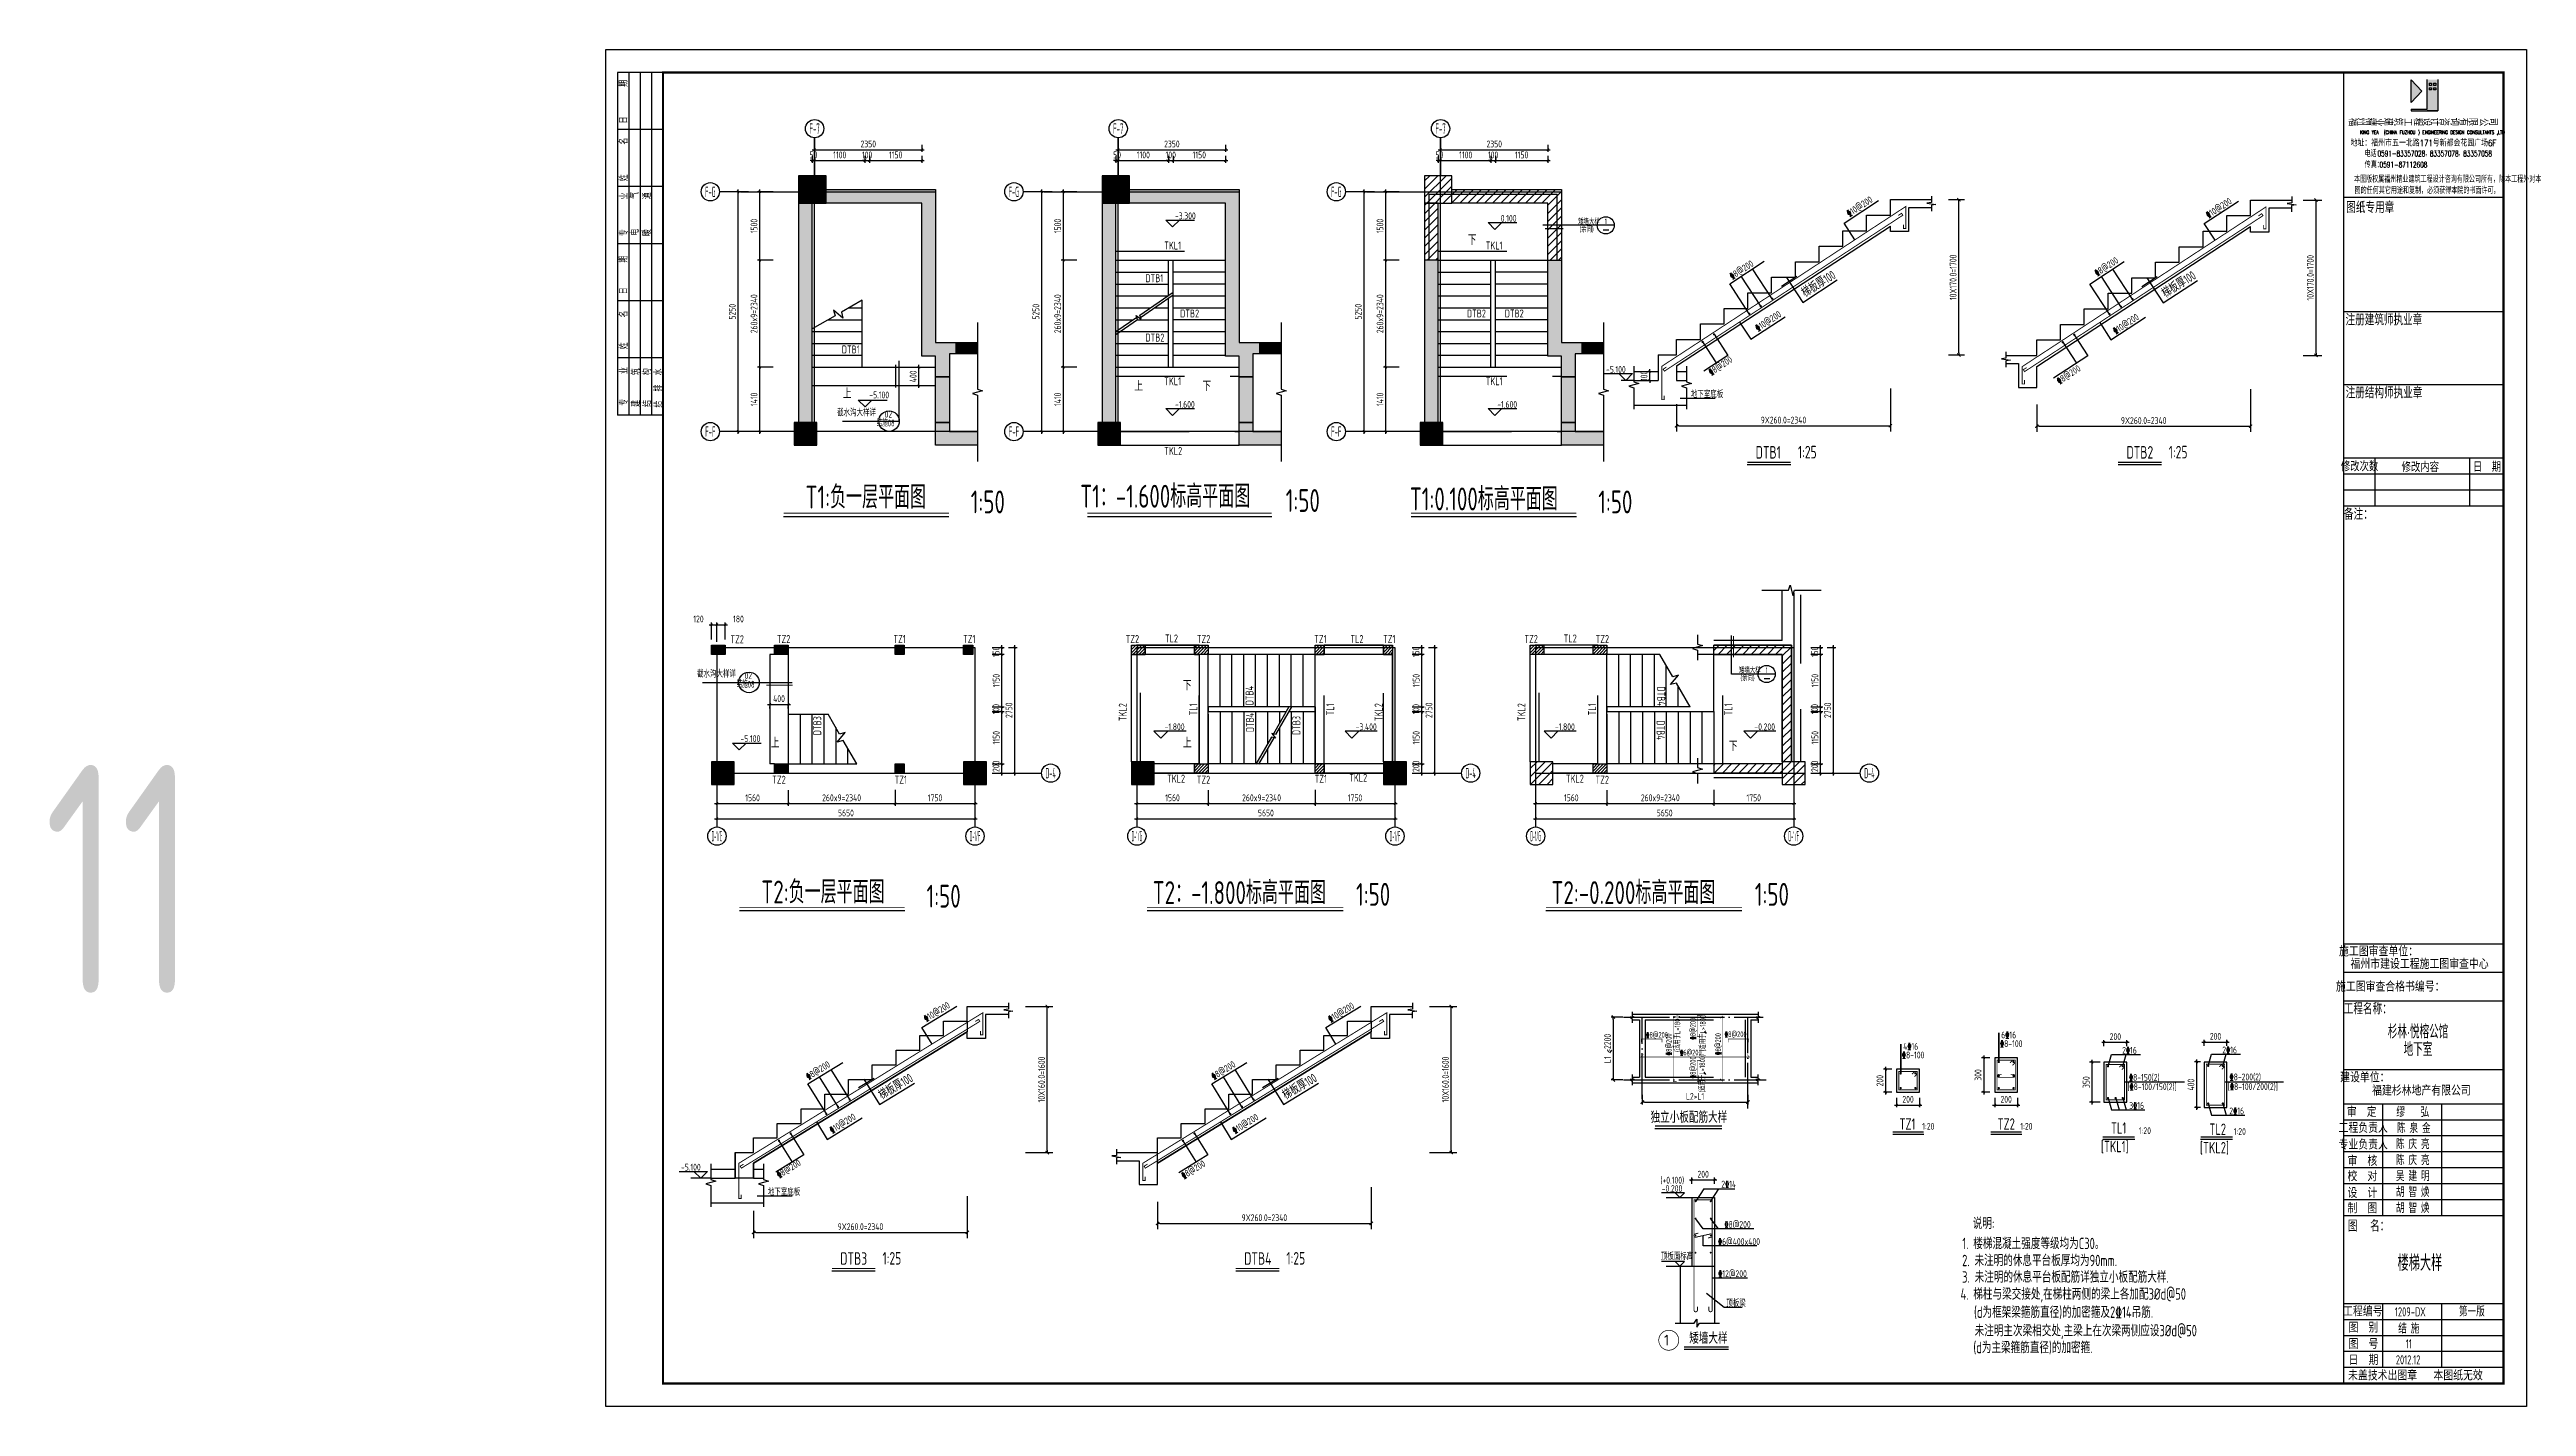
# Model space of a CAD drawing. Header units: millimetres. Extents: x -41781 to 68020, y 189188 to 426788.
# Drawn here: x -40443 to 68020, y 189188 to 248588 of the extents above; entities that cross this region are included whole.
import ezdxf
from ezdxf.enums import TextEntityAlignment as Align

# ---------------------------------------------------------------- set-up
doc = ezdxf.new("R2010")
doc.units = ezdxf.units.MM
doc.header["$LTSCALE"] = 1000
doc.header["$PDMODE"] = 35
doc.header["$PDSIZE"] = 200
doc.linetypes.add('3', pattern=[5, 3, -2])
doc.linetypes.add('DOTE', pattern=[2.42, 2, -0.2, 0.02, -0.2])
for name, color, linetype in [('1111$0$DIM', 3, 'Continuous'), ('1111$0$DMARK', 7, 'Continuous'), ('1111$0$TEXT', 130, 'Continuous'), ('1111$0$支座钢筋标注', 7, 'Continuous'), ('1111$0$梁__实线', 4, 'Continuous'), ('AXIS_TEXT', 7, 'Continuous'), ('BBAR', 1, 'Continuous'), ('BDIM', 3, 'Continuous'), ('BSET', 2, 'Continuous'), ('b板标注', 6, 'Continuous'), ('CBAR', 1, 'Continuous'), ('CDIM', 3, 'Continuous'), ('COLU', 7, 'Continuous'), ('CSET', 2, 'Continuous'), ('DIM', 4, 'Continuous'), ('DIM_ELEV', 3, 'Continuous'), ('DIM_SYMB', 3, 'Continuous'), ('DOTE', 253, 'DOTE'), ('h填实-柱墙', 254, 'Continuous'), ('h斜线-墙', 7, 'Continuous'), ('L-AXIS', 3, 'Continuous'), ('L-dote', 253, 'Continuous'), ('louti$0$stair', 2, 'Continuous'), ('NOTES', 7, 'Continuous'), ('PUB_TEXT', 7, 'Continuous'), ('Q-门框', 6, 'Continuous'), ('STAIR', 2, 'Continuous'), ('TEXT', 7, 'Continuous'), ('THIN', 7, 'Continuous'), ('WALL', 3, 'Continuous'), ('图框', 4, 'Continuous'), ('地下室轴号', 3, 'Continuous'), ('柱', 2, 'Continuous'), ('梁', 4, 'Continuous'), ('梁__虚线', 4, '3'), ('梁虚线', 4, '3'), ('结-柱', 4, 'Continuous')]:
    doc.layers.add(name, color=color, linetype=linetype)
doc.layers.add('REIN', color=1, linetype='Continuous', lineweight=18)
doc.styles.add('1111$0$TSSD_DIMENSION', font='Tssdeng.shx', dxfattribs={"width": 0.7, "bigfont": 'tssdchn.shx'})
doc.styles.add('_TCH_AXIS', font='COMPLEX', dxfattribs={"bigfont": 'GBCBIG'})
doc.styles.add('DX', font='txt.shx', dxfattribs={"width": 0.75, "bigfont": 'hztxt.shx'})
doc.styles.add('hztxt', font='txt', dxfattribs={"height": 10, "bigfont": 'hztxt.shx'})
doc.styles.add('HZTXT2', font='simplex.shx', dxfattribs={"width": 0.8, "bigfont": 'hztxt.shx'})
doc.styles.add('TK', font='romans.shx', dxfattribs={"width": 0.7, "bigfont": 'hztxt3.shx'})
doc.styles.add('TSSD_Dimension', font='Tssdeng.shx', dxfattribs={"width": 0.7, "bigfont": 'hztxt.shx'})
doc.styles.add('TSSD_Label', font='Tssdeng.shx', dxfattribs={"width": 0.7, "bigfont": 'hztxt.shx'})
doc.styles.add('TSSD_REIN', font='Tssdeng.shx', dxfattribs={"width": 0.7, "bigfont": 'hztxt.shx'})
doc.styles.add('汉字', font='STXINWEI.TTF', dxfattribs={"width": 0.8})
doc.dimstyles.new('1111$0$TSSD_100_100', dxfattribs={"dimtxt": 300, "dimasz": 100, "dimexe": 100, "dimexo": 250, "dimgap": 100, "dimtad": 1, "dimdec": 0, "dimzin": 0, "dimdsep": 46, "dimtxsty": '1111$0$TSSD_DIMENSION', "dimblk": '1111$0$_TSDBK', "dimcen": 0, "dimdle": 100, "dimclrt": 255, "dimadec": 0, "dimazin": 0, "dimtfac": 1, "dimtdec": 0, "dimtix": 1, "dimtmove": 2, "dimatfit": 3, "dimldrblk": '1111$0$_TSDBK', "dimfxl": 1, "dimtolj": 1, "dimtzin": 0, "dimarcsym": 0})
doc.dimstyles.new('TSSD_100_100', dxfattribs={"dimtxt": 300, "dimasz": 100, "dimexe": 100, "dimexo": 250, "dimgap": 100, "dimtad": 1, "dimdec": 0, "dimzin": 0, "dimdsep": 46, "dimtxsty": 'TSSD_Dimension', "dimblk": 'ARCHTICK', "dimcen": 0, "dimdle": 100, "dimclrt": 7, "dimadec": 0, "dimazin": 0, "dimtfac": 1, "dimtdec": 0, "dimtix": 1, "dimtmove": 2, "dimatfit": 3, "dimfxl": 1, "dimtolj": 1, "dimtzin": 0, "dimarcsym": 0})
doc.dimstyles.new('TSSD_100_100$0', dxfattribs={"dimtxt": 300, "dimasz": 100, "dimexe": 250, "dimexo": 250, "dimgap": 100, "dimtad": 1, "dimdec": 0, "dimzin": 0, "dimdsep": 46, "dimtxsty": 'TSSD_Dimension', "dimblk": '_tsdbk', "dimblk1": '_tsdbk', "dimblk2": '_tsdbk', "dimsah": 1, "dimcen": 0, "dimclrt": 7, "dimadec": 0, "dimazin": 0, "dimtfac": 1, "dimtdec": 0, "dimtix": 1, "dimtmove": 2, "dimatfit": 3, "dimldrblk": '_tsdbk', "dimfxl": 1, "dimtolj": 1, "dimtzin": 0, "dimarcsym": 0})
doc.dimstyles.new('TSSD_50_100', dxfattribs={"dimtxt": 300, "dimasz": 100, "dimexe": 100, "dimexo": 250, "dimgap": 100, "dimtad": 1, "dimdec": 0, "dimlfac": 0.5, "dimzin": 0, "dimdsep": 46, "dimtxsty": 'TSSD_Dimension', "dimblk": 'ARCHTICK', "dimcen": 0, "dimdle": 100, "dimclrt": 7, "dimadec": 0, "dimazin": 0, "dimtfac": 1, "dimtdec": 0, "dimtix": 1, "dimtmove": 2, "dimatfit": 3, "dimfxl": 1, "dimtolj": 1, "dimtzin": 0, "dimarcsym": 0})
pattern_1 = [(44.999924, (-267108.13, -178200), (-179.60488, 179.60536), [])]
pattern_2 = [(44.999924, (17460.67, 0), (-67.35183, 67.35201), [])]

msp = doc.modelspace()

# ---------------------------------------------------------------- texts
at = {"ltscale": 2, "style": 'TSSD_REIN'}
for s, width, p in [('矮墙大样', 0.7, (26491.7, 240923.3, 0)), ('(余同)', 0.7, (26552.2, 240590.9, 0)), ('1', 0.6, (27660.7, 240942.6)), ('矮墙大样', 0.7, (33537.6, 221280.8, 0)), ('1', 0.6, (34706.6, 221300.1)), ('(余同)', 0.7, (33598.1, 220948.4, 0))]:
    msp.add_text(s, height=250, dxfattribs=dict(at, width=width)).set_placement(p)
at = {"layer": '1111$0$支座钢筋标注', "style": 'TSSD_REIN', "width": 0.7}
for s, p in [('%%1328@200', (29466, 205329.6, 0)), ('%%1328@200', (32909.6, 205355.6, 0)), ('%%1326@200', (30948, 204556.4, 0))]:
    msp.add_text(s, height=250, dxfattribs=at).set_placement(p)
for s, p in [('%%1328@200', (30587.9, 204556.9, 0)), ('(适用于L<1800)', (30965.4, 204705.7, 0)), ('%%1328@200', (31643.4, 205242, 0)), ('(适用于L>1800)', (32079.9, 204731.4, 0)), ('%%1328@200', (32749.5, 204573.2, 0)), ('%%1328@200', (31643.4, 203552.1, 0)), ('(适用于L>1800)', (32055.7, 202929.8, 0))]:
    msp.add_text(s, height=250, rotation=90, dxfattribs=at).set_placement(p)
at = {"layer": 'AXIS_TEXT', "style": 'TSSD_REIN'}
for s, width, p, p2 in [('F-7', 0.448276, (-7167.4, 244899), (-6714.9, 244899)), ('F-7', 0.448276, (6127.9, 244899), (6580.4, 244899)), ('F-7', 0.448276, (20243.4, 244899), (20695.9, 244899)), ('F-G', 0.440678, (-11734.3, 242136.6), (-11281.7, 242136.6)), ('F-G', 0.440678, (1561, 242136.6), (2013.5, 242136.6)), ('F-G', 0.440678, (15676.5, 242136.6), (16129, 242136.6)), ('F-F', 0.45614, (-11734.3, 231636.6), (-11281.7, 231636.6)), ('F-F', 0.45614, (1561, 231636.6), (2013.5, 231636.6)), ('F-F', 0.45614, (15676.5, 231636.6), (16129, 231636.6)), ('D-4', 0.419355, (3170.4, 216686.3), (3622.9, 216686.3)), ('D-4', 0.419355, (21560.3, 216686.3), (22012.9, 216686.3)), ('D-4', 0.419355, (39021, 216686.3), (39473.6, 216686.3)), ('D-1/G', 0.26, (-11445, 213928.7), (-10992.5, 213928.7)), ('D-1/F', 0.265306, (-145, 213928.7), (307.5, 213928.7)), ('D-1/G', 0.26, (6944.9, 213928.7), (7397.5, 213928.7)), ('D-1/F', 0.265306, (18244.9, 213928.7), (18697.5, 213928.7)), ('D-1/G', 0.26, (24405.6, 213928.7), (24858.1, 213928.7)), ('D-1/F', 0.265306, (35705.6, 213928.7), (36158.1, 213928.7))]:
    msp.add_text(s, height=452.55, dxfattribs=dict(at, width=width)).set_placement(p, p2, align=Align.FIT)
at = {"layer": 'BSET', "color": 4, "style": 'TSSD_REIN', "width": 0.7}
for s, p in [('TZ1', (40565.4, 201301.7)), ('TZ2', (44861.2, 201301.7)), ('[TKL1]', (49389.1, 200318)), ('TL1', (49825.1, 201129.5)), ('[TKL2]', (53724.5, 200266.3)), ('TL2', (54134, 201074.2))]:
    msp.add_text(s, height=500, dxfattribs=at).set_placement(p)
at = {"layer": 'b板标注', "style": 'TSSD_REIN', "width": 0.7}
msp.add_text('独立小板配筋大样', height=500, dxfattribs=at).set_placement((31343.3, 201602.9, 0), align=Align.CENTER)
at = {"layer": 'b板标注', "style": '_TCH_AXIS', "width": 2.333333}
msp.add_attdef('1', text='1', height=437.5, dxfattribs=at).set_placement((30150.8, 191867.1), (30588.3, 191867.1), align=Align.FIT)
at = {"layer": 'CSET', "color": 4, "style": 'TSSD_REIN', "width": 0.7}
for p in [(41560.1, 201299.1), (45855.8, 201299.1), (51045.2, 201109.1), (55201.2, 201074.3)]:
    msp.add_text('1:20', height=300, dxfattribs=at).set_placement(p)
at = {"layer": 'louti$0$stair', "color": 4, "style": 'TSSD_REIN', "width": 0.7}
for s, p in [('TKL1', (8368.8, 239834.3)), ('TKL1', (22446.2, 239834.3)), ('DTB1', (7544.4, 238403.8)), ('DTB2', (9065.4, 236858.4)), ('DTB2', (21624.5, 236858.4)), ('DTB2', (23279.4, 236858.4)), ('DTB1', (-5750.8, 235283.8)), ('DTB2', (7544.4, 235803.8)), ('TKL1', (8368.8, 233892.8)), ('TKL1', (22446.2, 233892.8)), ('TKL2', (8368.8, 230841.6)), ('TZ2', (-10627.2, 222596.7)), ('TZ2', (-8592.2, 222609)), ('TZ1', (-3491.7, 222609)), ('TZ1', (-439.9, 222609)), ('TZ2', (6679.1, 222609)), ('TL2', (8400, 222631.7)), ('TZ2', (9797.8, 222609)), ('TZ1', (14935.8, 222609)), ('TL2', (16521.6, 222607.1)), ('TZ1', (17950.1, 222609)), ('TZ2', (24139.7, 222609)), ('TL2', (25860.6, 222631.7)), ('TZ2', (27258.4, 222609)), ('TZ2', (-8797.5, 216449)), ('TZ1', (-3438.8, 216449)), ('TKL2', (8494.3, 216496)), ('TZ2', (9792.5, 216449)), ('TZ1', (14954.5, 216489.7)), ('TKL2', (16467.9, 216533.7)), ('TKL2', (25955, 216496)), ('TZ2', (27253.2, 216449))]:
    msp.add_text(s, height=350, dxfattribs=at).set_placement(p)
for s, rotation, p in [('DTB4', 90, (12278.6, 219881.3)), ('DTB4', 270, (29956.5, 220706.5)), ('DTB3', 90, (-6650.6, 218569.4)), ('TKL2', 90, (6727.7, 219188)), ('TL1', 90, (9820.3, 219441.6)), ('DTB4', 90, (12300.1, 218707.5)), ('DTB3', 90, (14328.6, 218579.6)), ('TL1', 90, (15811.7, 219441.6)), ('TKL2', 90, (17931.7, 219188)), ('TKL2', 90, (24188.3, 219188)), ('TL1', 90, (27280.9, 219441.6)), ('DTB4', 270, (29932, 219219)), ('TL1', 90, (33245.8, 219441.6))]:
    msp.add_text(s, height=350, rotation=rotation, dxfattribs=at).set_placement(p)
at = {"layer": 'NOTES', "style": 'TSSD_REIN', "width": 0.7}
for s, p in [('说明:', (43774.5, 196955.1)), ('1. 楼梯混凝土强度等级均为C30。', (43318.1, 196072.8)), ('2. 未注明的休息平台板厚均为90mm.', (43310.1, 195328.8)), ('4. 梯柱与梁交接处,在梯柱两侧的梁上各加配3%%Cd@50', (43237.6, 193860.3)), ('3. 未注明的休息平台板配筋详独立小板配筋大样.', (43310.1, 194605.7)), ('(d为框架梁箍筋直径)的加密箍及2%%13214吊筋.', (43830.4, 193065)), ('(d为主梁箍筋直径)的加密箍.', (43800.7, 191518.5)), ('未注明主次梁相交处,主梁上在次梁两侧应设3%%Cd@50', (43855.6, 192257.7))]:
    msp.add_text(s, height=500, dxfattribs=at).set_placement(p)
at = {"layer": 'PUB_TEXT', "style": 'TSSD_REIN'}
for s, width, p in [('-3.300', 0.705882, (8838.3, 241160)), ('0.100', 0.705882, (23104.4, 241050.4)), ('-5.100', 0.7, (27715.7, 234435.3)), ('-5.100', 0.705882, (-4545.6, 233321.6)), ('-1.600', 0.705882, (8838.3, 232905)), ('-1.600', 0.705882, (22953.8, 232905)), ('-5.100', 0.705882, (-10187, 218273.6)), ('-1.800', 0.705882, (8385.7, 218791.8)), ('-3.400', 0.705882, (16751.5, 218791.8)), ('-1.800', 0.705882, (25473.8, 218791.8)), ('-1.800', 0.705882, (25473.8, 218791.8)), ('-0.200', 0.705882, (34212.2, 218791.8)), ('-5.100', 0.7, (-12790.6, 199514.4))]:
    msp.add_text(s, height=297.5, dxfattribs=dict(at, width=width)).set_placement(p)
at = {"layer": 'STAIR', "style": 'TSSD_REIN', "width": 0.7}
for s, height, rotation, p in [('%%13210@200', 300, 33.178511, (38373.2, 241254.3)), ('%%13210@200', 300, 33.178511, (54102.6, 241185)), ('%%1328@200', 300, 33.178511, (33247, 238507.1)), ('梯板厚100', 400, 33.178511, (36448.8, 237712.6)), ('%%1328@200', 300, 33.178511, (49224.7, 238647.7)), ('梯板厚100', 400, 33.178511, (52222.3, 237693.4)), ('%%13210@200', 300, 33.178511, (34372.8, 236235.7)), ('%%13210@200', 300, 33.178511, (50034.2, 236112.1)), ('%%1328@200', 300, 33.178511, (32325, 234309.1)), ('%%1328@200', 300, 33.178511, (47571.9, 233919.7)), ('%%13210@200', 300, 31.607502, (-2049.2, 206008.8)), ('%%13210@200', 300, 31.607502, (15657.5, 205987.8)), ('%%1328@200', 300, 31.607502, (-7202, 203469.9)), ('%%1328@200', 300, 31.607502, (10547.8, 203475.3)), ('梯板厚100', 400, 31.607502, (-3981, 202592.6)), ('梯板厚100', 400, 31.607502, (13706.7, 202592.6)), ('%%13210@200', 300, 31.607502, (-6172, 201124.5)), ('%%13210@200', 300, 31.607502, (11463.4, 201110.6)), ('%%1328@200', 300, 31.607502, (-8487.8, 199167.4)), ('%%1328@200', 300, 31.607502, (9227.5, 199129.7))]:
    msp.add_text(s, height=height, rotation=rotation, dxfattribs=at).set_placement(p)
for p in [(31429.5, 233339.8), (-8989.4, 198419)]:
    msp.add_text('地下室底板', height=300, dxfattribs=at).set_placement(p)
at = {"layer": 'STAIR', "color": 4, "style": 'TSSD_REIN', "width": 0.7}
for s, p in [('DTB1', (34268.2, 230681.7)), ('1:25', (36118.4, 230690.4)), ('DTB2', (50505.5, 230681.7)), ('1:25', (52355.8, 230690.4)), ('DTB3', (-5818.3, 195388.6)), ('1:25', (-3968, 195397.3)), ('DTB4', (11869.4, 195388.6)), ('1:25', (13719.6, 195397.3))]:
    msp.add_text(s, height=550, dxfattribs=at).set_placement(p)
at = {"layer": 'TEXT', "style": 'TSSD_REIN', "width": 0.7}
for s, height, p in [('下', 400.7, (21658.8, 240043.3)), ('上', 400.7, (-5700.8, 233314.7)), ('上', 400.7, (7060.8, 233641.7)), ('下', 400.7, (10042.2, 233641.7)), ('下', 400.7, (9189, 220540)), ('上', 400.7, (-8857.7, 218026.7)), ('上', 400.7, (9189, 218026.7)), ('下', 400.7, (33096.7, 217881.3)), ('2%%13216', 300, (50315.5, 204628.6)), ('2%%13216', 300, (54700.5, 204642.3)), ('[%%1328-100/150(2)]', 300, (50545.7, 203034)), ('%%1328-150(2)', 300, (50614.1, 203441.5)), ('[%%1328-100/200(2)]', 300, (54941.2, 203041.4)), ('%%1328-200(2)', 300, (55020.4, 203463)), ('3%%13216', 300, (50624.9, 202211.9)), ('2%%13216', 300, (55010, 201975.5)), ('第一版', 400, (65062.3, 193129.7))]:
    msp.add_text(s, height=height, dxfattribs=at).set_placement(p)
at = {"layer": 'TEXT', "color": 2, "style": 'TSSD_Label'}
for s, width, p in [('截水沟大样详', 0.7, (-4253.3, 232445.8)), ('结施08', 0.6, (-3436.6, 232000.1)), ('02', 0.7, (-3541.1, 232387.9)), ('截水沟大样详', 0.7, (-10386.9, 221008.7)), ('02', 0.7, (-9674.7, 220950.8)), ('结施08', 0.6, (-9570.3, 220563))]:
    msp.add_text(s, height=300, dxfattribs=dict(at, width=width)).set_placement(p, align=Align.BOTTOM_RIGHT)
at = {"layer": 'TEXT', "style": 'TSSD_REIN', "text_generation_flag": 6, "width": 0.7}
for s, p in [('T1:负一层平面图', (-7340.8, 228496.8)), ('1:50', (-104.3, 228285)), ('T1：-1.600标高平面图', (4688.3, 228533.9)), ('1:50', (13688.3, 228345.4)), ('T1:0.100标高平面图', (19120.3, 228415.2)), ('1:50', (27373.8, 228285)), ('T2:负一层平面图', (-9276, 211209.7)), ('1:50', (-2039.5, 211025.8)), ('T2：-1.800标高平面图', (7861.6, 211182.5)), ('1:50', (16769.3, 211105.6)), ('T2:-0.200标高平面图', (25322.3, 211182.5)), ('1:50', (34230, 211105.6))]:
    msp.add_text(s, height=1000, rotation=180, dxfattribs=at).set_placement(p)
at = {"layer": 'TEXT', "color": 1, "style": 'TSSD_REIN', "width": 0.7}
msp.add_text('11', height=10000, dxfattribs=at).set_placement((-37339.8, 212269.7), align=Align.MIDDLE)
at = {"layer": 'TEXT', "style": 'TSSD_REIN'}
for s, height, width, p in [('福州市建设工程施工图审查中心  ', 400, 0.8, (63534.5, 208589.1)), ('杉林·悦榕公馆', 600, 0.7, (63272, 205629.2)), ('地下室', 600, 0.7, (63272, 204860.6)), ('福建杉林地产有限公司', 400, 0.8, (63420, 203042.9)), ('缪    弘', 400, 0.7, (63041, 202102.8)), ('陈 庆 亮', 400, 0.7, (63041, 200702.9)), ('陈 泉 金', 400, 0.7, (63085.5, 201402.8)), ('陈 庆 亮', 400, 0.7, (63041, 200002.9)), ('吴 建 明', 400, 0.7, (63041, 199302.9)), ('胡 智 焕', 400, 0.7, (63041, 198602.9)), ('胡 智 焕', 400, 0.7, (63041, 197902.9)), ('楼梯大样', 700, 0.7, (63354.4, 195508.7))]:
    msp.add_text(s, height=height, dxfattribs=dict(at, width=width)).set_placement(p, align=Align.MIDDLE)
at = {"layer": 'TEXT', "color": 0, "linetype": 'ByBlock', "style": 'TSSD_REIN', "width": 0.7}
for s, p in [('1209-DX', (62933.9, 193329)), ('结 施', (62866.2, 192629)), ('11', (62866.2, 191929))]:
    msp.add_text(s, height=400, dxfattribs=at).set_placement(p, align=Align.MIDDLE)
at = {"layer": 'TEXT', "style": 'TSSD_REIN', "width": 0.7}
msp.add_text('矮墙大样', height=500, dxfattribs=at).set_placement((32197.7, 191929.3), align=Align.CENTER)
at = {"layer": 'TEXT', "color": 0, "linetype": 'ByBlock', "style": 'TSSD_REIN', "width": 0.7}
msp.add_text('2012.12', height=400, dxfattribs=at).set_placement((62299.9, 191029))
at = {"layer": '柱', "style": 'TSSD_REIN', "width": 0.7}
for s, p in [('4%%13216', (40725.7, 204799.8)), ('%%1328-100', (44967.6, 204921)), ('6%%13216', (45021.4, 205299.8)), ('%%1328-100', (40671.8, 204421)), ('(+0.100)', (30096.1, 198943.7)), ('-0.200', (30152.6, 198579.1)), ('2%%13214', (32763, 198769.7)), ('%%1326@400x400', (32617.9, 196254)), ('%%1328@200', (32900, 197004.6)), ('顶板面标高', (30117, 195604.9)), ('%%13212@200', (32627.9, 194849.4)), ('顶板梁', (32982.5, 193547.3))]:
    msp.add_text(s, height=300, dxfattribs=at).set_placement(p)

# ---------------------------------------------------------------- blocks, each defined once
blk = doc.blocks.new('A$C35F87531')
at = {"layer": '图框'}
h = blk.add_hatch(color=256, dxfattribs=at)
h.paths.add_polyline_path([(80225, 58086), (79745, 58086), (79745, 56789), (79050, 56789), (79049, 56724), (79745, 56724), (80225, 56724)])
h.paths.add_polyline_path([(79837, 57631), (79837, 57731), (79937, 57731), (79937, 57631)], flags=16)
h.paths.add_polyline_path([(80032, 57631), (80032, 57731), (80132, 57731), (80132, 57631)], flags=16)
h.paths.add_polyline_path([(79837, 57827), (79837, 57927), (79937, 57927), (79937, 57827)], flags=16)
h.paths.add_polyline_path([(80032, 57827), (80032, 57927), (80132, 57927), (80132, 57827)], flags=16)
h.paths.add_polyline_path([(79524, 57583), (79049, 58081), (79050, 57085)])
for p, q in [((500, 58400), (500, 43400)), ((2500, 58400), (500, 58400)), ((1000, 58400), (1000, 43400)), ((1500, 58400), (1500, 43400)), ((2000, 58400), (2000, 43400)), ((76100, 1000), (76100, 58400)), ((79050, 57085), (79049, 58081)), ((79524, 57583), (79049, 58081)), ((79524, 57583), (79050, 57085)), ((79745, 56789), (79745, 58086)), ((79837, 57927), (79937, 57927)), ((79837, 57927), (79837, 57827)), ((79937, 57827), (79837, 57827)), ((79837, 57731), (79937, 57731)), ((79837, 57731), (79837, 57631)), ((79937, 57631), (79837, 57631)), ((79937, 57927), (79937, 57827)), ((79937, 57731), (79937, 57631)), ((80032, 57927), (80132, 57927)), ((80032, 57927), (80032, 57827)), ((80132, 57827), (80032, 57827)), ((80032, 57731), (80132, 57731)), ((80032, 57731), (80032, 57631)), ((80132, 57631), (80032, 57631)), ((80132, 57927), (80132, 57827)), ((80132, 57731), (80132, 57631)), ((80225, 58086), (80225, 56724)), ((79050, 56789), (79049, 56724)), ((79049, 56724), (80225, 56724)), ((79049, 56724), (79745, 56724)), ((79050, 56789), (79745, 56789)), ((80225, 56724), (79745, 56724)), ((2500, 55900), (500, 55900)), ((2500, 53400), (500, 53400)), ((76100, 52932), (83100, 52932)), ((2500, 50900), (500, 50900)), ((2500, 48400), (500, 48400)), ((76100, 47932), (83100, 47932)), ((2500, 45900), (500, 45900)), ((76100, 44732), (83100, 44732)), ((2500, 43400), (500, 43400)), ((76100, 41532), (83100, 41532)), ((77453, 41532), (77453, 39432)), ((81606, 41532), (81606, 39432)), ((76100, 40832), (83100, 40832)), ((76100, 40132), (83100, 40132)), ((76100, 39432), (83100, 39432)), ((76100, 20254), (83100, 20254)), ((76100, 19004), (83100, 19004)), ((76100, 17754), (83100, 17754)), ((76100, 14754), (83100, 14754)), ((76100, 13254), (83100, 13254)), ((77791, 13254), (77791, 8354)), ((80377, 13254), (80377, 8354)), ((76100, 12554), (83100, 12554)), ((76100, 11854), (83100, 11854)), ((76100, 11154), (83100, 11154)), ((76100, 10454), (83100, 10454)), ((76100, 9754), (83100, 9754)), ((76100, 9054), (77791, 9054)), ((77791, 9054), (83100, 9054)), ((76100, 8354), (83100, 8354)), ((76100, 4500), (83100, 4500)), ((77791, 4500), (77791, 1700)), ((80377, 4500), (80377, 1700)), ((76100, 3800), (83100, 3800)), ((76100, 3100), (83100, 3100)), ((83100, 2400), (76100, 2400)), ((83100, 1700), (76100, 1700))]:
    blk.add_line(p, q, dxfattribs=at)
blk.add_lwpolyline([(0, 0), (0, 59400), (84100, 59400), (84100, 0)], close=True, dxfattribs=at)
at = {"layer": '图框', "const_width": 100}
blk.add_lwpolyline([(2500, 1000), (83100, 1000), (83100, 58400), (2500, 58400)], close=True, dxfattribs=at)
at = {"layer": '图框', "style": 'DX', "width": 0.7}
for s, p in [('日      期', (747, 57116, 2200)), ('姓      名 ', (752, 54687)), ('专      业', (762, 52186)), ('电      气', (1232, 52213, 2200)), ('暖      通', (1766, 52190, 2200)), ('日     期', (747, 49531, 2200)), ('姓     名', (752, 47126)), ('专     业', (762, 44655)), ('建     筑', (1283, 44602, 2200)), ('结     构', (1774, 44602, 2200)), ('给  排  水', (2271, 44582, 2200))]:
    blk.add_text(s, height=320, rotation=90, dxfattribs=at).set_placement(p, align=Align.MIDDLE)
at = {"layer": '图框', "style": '汉字', "width": 0.8}
for s, p in [('州', (76748, 56421)), ('精', (77116, 56416)), ('建', (77912, 56415)), ('筑', (78337, 56416)), ('程', (79197, 56411)), ('计', (79994, 56418)), ('福', (76354, 56404)), ('业', (77506, 56395)), ('工', (78763, 56398)), ('设', (79610, 56408)), ('咨', (80372, 56413)), ('询', (80816, 56414)), ('有', (81209, 56410)), ('限', (81615, 56412)), ('公', (82075, 56397)), ('司', (82496, 56411))]:
    blk.add_text(s, height=320, rotation=270, dxfattribs=at).set_placement(p)
at = {"layer": '图框', "width": 0.7}
for s, height, style, p in [('KING YEA  (CHINA FUZHOU ) ENGINEERING DESIGN CONSULTANTS ,LTD', 150, 'hztxt', (76814, 55701)), ('本图版权属福州精业建筑工程设计咨询有限公司所有，除本工程外对本', 280, 'HZTXT2', (76551, 53580)), ('图的任何其它用途和复制，必须获得本院的书面许可。', 280, 'HZTXT2', (76573, 53088))]:
    blk.add_text(s, height=height, dxfattribs=dict(at, style=style)).set_placement(p)
at = {"layer": '图框'}
for s, height, style, width, p in [('地址：福州市五一北路171号新都会花园广场6F', 280, 'HZTXT2', 0.8, (79590, 55341)), ('传真：', 280, 'TK', 0.7, (77411, 54391)), ('电话：', 280, 'TK', 0.7, (77411, 54877)), ('0591-87112608', 250, 'TK', 0.6, (78714, 54363)), ('0591-83357028，83357078，83357058', 250, 'TK', 0.6, (80082, 54841)), ('图纸专用章', 500, 'HZTXT2', 0.8, (77262, 52521)), ('注册建筑师执业章', 500, 'HZTXT2', 0.8, (77857, 47602)), ('注册结构师执业章', 500, 'HZTXT2', 0.8, (77863, 44409)), ('修改次数', 380, 'HZTXT2', 0.8, (76792, 41181)), ('修改内容', 380, 'HZTXT2', 0.8, (79452, 41154)), ('日  期', 380, 'HZTXT2', 0.8, (82372, 41154)), ('备注：', 500, 'HZTXT2', 0.8, (76740, 39089)), ('施工图审查单位：', 450, 'HZTXT2', 0.8, (77622, 19953)), ('施工图审查合格书编号：', 450, 'HZTXT2', 0.8, (78136, 18409)), ('工程名称：', 500, 'HZTXT2', 0.8, (77151, 17437)), ('建设单位：', 400, 'HZTXT2', 0.8, (77022, 14436)), ('审  定', 400, 'HZTXT2', 0.8, (76886, 12921)), ('工程负责人', 400, 'HZTXT2', 0.8, (76952, 12224)), ('专业负责人', 400, 'HZTXT2', 0.8, (76952, 11495)), ('审  核', 400, 'HZTXT2', 0.8, (76915, 10777)), ('校  对', 400, 'HZTXT2', 0.8, (76916, 10109)), ('制  图', 400, 'HZTXT2', 0.8, (76915, 8703)), ('设  计', 400, 'HZTXT2', 0.8, (76915, 9376)), ('图  名：', 500, 'HZTXT2', 0.8, (77188, 7934)), ('工程编号', 400, 'HZTXT2', 0.8, (76935, 4192)), ('图  别', 400, 'HZTXT2', 0.8, (76963, 3475)), ('图  号', 400, 'HZTXT2', 0.8, (76963, 2758)), ('日  期', 400, 'HZTXT2', 0.8, (76963, 2058)), ('未盖技术出图章   本图纸无效', 400, 'HZTXT2', 0.8, (79237, 1389))]:
    blk.add_text(s, height=height, dxfattribs=dict(at, style=style, width=width)).set_placement(p, align=Align.MIDDLE)
blk = doc.blocks.new('_ArchTick')
at = {"color": 0, "linetype": 'ByBlock', "const_width": 0.4}
blk.add_lwpolyline([(-0.5, -0.5), (0.5, 0.5)], dxfattribs=at)
blk = doc.blocks.new('*D225')
at = {"layer": 'Defpoints', "color": 0}
for p in [(-9343, 234683), (-8503, 234683), (-8503, 231863)]:
    blk.add_point(p, dxfattribs=at)
at = {"layer": 'DIM', "color": 0, "lineweight": -2}
for p, q in [((-8753, 234683), (-9443, 234683)), ((-9343, 231763), (-9343, 234783)), ((-8753, 231863), (-9443, 231863))]:
    blk.add_line(p, q, dxfattribs=at)
at = {"layer": 'DIM', "color": 0, "lineweight": -2, "xscale": 100, "yscale": 100, "zscale": 100}
for p, rotation in [((-9343, 234683), 90), ((-9343, 231863), 270)]:
    blk.add_blockref('_ArchTick', p, dxfattribs=dict(at, rotation=rotation))
at = {"layer": 'DIM', "color": 7, "insert": (-9593, 233273), "char_height": 300, "attachment_point": 5, "rotation": 90, "style": 'TSSD_Dimension'}
blk.add_mtext('\\A1;1410', dxfattribs=at)
blk = doc.blocks.new('*D226')
at = {"layer": 'Defpoints', "color": 0}
for p in [(-9343, 239363), (-8503, 239363), (-8503, 234683)]:
    blk.add_point(p, dxfattribs=at)
at = {"layer": 'DIM', "color": 0, "lineweight": -2}
for p, q in [((-8753, 239363), (-9443, 239363)), ((-9343, 234583), (-9343, 239463)), ((-8753, 234683), (-9443, 234683))]:
    blk.add_line(p, q, dxfattribs=at)
at = {"layer": 'DIM', "color": 0, "lineweight": -2, "xscale": 100, "yscale": 100, "zscale": 100}
for p, rotation in [((-9343, 239363), 90), ((-9343, 234683), 270)]:
    blk.add_blockref('_ArchTick', p, dxfattribs=dict(at, rotation=rotation))
at = {"layer": 'DIM', "color": 7, "insert": (-9593, 237023), "char_height": 300, "attachment_point": 5, "rotation": 90, "style": 'TSSD_Dimension'}
blk.add_mtext('\\A1;260x9=2340', dxfattribs=at)
blk = doc.blocks.new('*D227')
at = {"layer": 'Defpoints', "color": 0}
for p in [(-9343, 242363), (-8503, 242363), (-8503, 239363)]:
    blk.add_point(p, dxfattribs=at)
at = {"layer": 'DIM', "color": 0, "lineweight": -2}
for p, q in [((-8753, 242363), (-9443, 242363)), ((-9343, 239263), (-9343, 242463)), ((-8753, 239363), (-9443, 239363))]:
    blk.add_line(p, q, dxfattribs=at)
at = {"layer": 'DIM', "color": 0, "lineweight": -2, "xscale": 100, "yscale": 100, "zscale": 100}
for p, rotation in [((-9343, 242363), 90), ((-9343, 239363), 270)]:
    blk.add_blockref('_ArchTick', p, dxfattribs=dict(at, rotation=rotation))
at = {"layer": 'DIM', "color": 7, "insert": (-9593, 240863), "char_height": 300, "attachment_point": 5, "rotation": 90, "style": 'TSSD_Dimension'}
blk.add_mtext('\\A1;1500', dxfattribs=at)
blk = doc.blocks.new('*D228')
at = {"layer": 'Defpoints', "color": 0}
for p in [(-9583, 242363), (-10296, 231863), (-9583, 231863)]:
    blk.add_point(p, dxfattribs=at)
at = {"layer": 'DIM', "color": 0, "lineweight": -2}
for p, q in [((-9833, 242363), (-10396, 242363)), ((-10296, 242463), (-10296, 231763)), ((-9833, 231863), (-10396, 231863))]:
    blk.add_line(p, q, dxfattribs=at)
at = {"layer": 'DIM', "color": 0, "lineweight": -2, "xscale": 100, "yscale": 100, "zscale": 100}
for p, rotation in [((-10296, 242363), 90), ((-10296, 231863), 270)]:
    blk.add_blockref('_ArchTick', p, dxfattribs=dict(at, rotation=rotation))
at = {"layer": 'DIM', "color": 7, "insert": (-10546, 237113), "char_height": 300, "attachment_point": 5, "rotation": 90, "style": 'TSSD_Dimension'}
blk.add_mtext('\\A1;5250', dxfattribs=at)
blk = doc.blocks.new('*D229')
at = {"layer": 'Defpoints', "color": 0}
for p in [(-7041, 244188), (-6941, 244188), (-6941, 243726)]:
    blk.add_point(p, dxfattribs=at)
at = {"layer": 'DIM', "color": 0, "lineweight": -2}
for p, q in [((-7041, 243726), (-7141, 243726)), ((-7041, 243938), (-7041, 243626)), ((-7041, 243726), (-6941, 243726)), ((-6941, 243938), (-6941, 243626)), ((-6941, 243726), (-6841, 243726))]:
    blk.add_line(p, q, dxfattribs=at)
at = {"layer": 'DIM', "color": 0, "lineweight": -2, "xscale": 100, "yscale": 100, "zscale": 100}
for p, rotation in [((-7041, 243726), 359.9999236494095), ((-6941, 243726), 179.9999236494095)]:
    blk.add_blockref('_ArchTick', p, dxfattribs=dict(at, rotation=rotation))
at = {"layer": 'DIM', "color": 7, "insert": (-6991, 243976), "char_height": 300, "attachment_point": 5, "rotation": 359.99992, "style": 'TSSD_Dimension'}
blk.add_mtext('\\A1;50', dxfattribs=at)
blk = doc.blocks.new('*D230')
at = {"layer": 'Defpoints', "color": 0}
for p in [(-6941, 244188), (-4741, 244188), (-4741, 243726)]:
    blk.add_point(p, dxfattribs=at)
at = {"layer": 'DIM', "color": 0, "lineweight": -2}
for p, q in [((-7041, 243726), (-4641, 243726)), ((-6941, 243938), (-6941, 243626)), ((-4741, 243938), (-4741, 243626))]:
    blk.add_line(p, q, dxfattribs=at)
at = {"layer": 'DIM', "color": 0, "lineweight": -2, "xscale": 100, "yscale": 100, "zscale": 100}
for p, rotation in [((-6941, 243726), 179.9999236506247), ((-4741, 243726), 359.9999236506247)]:
    blk.add_blockref('_ArchTick', p, dxfattribs=dict(at, rotation=rotation))
at = {"layer": 'DIM', "color": 7, "insert": (-5841, 243976), "char_height": 300, "attachment_point": 5, "rotation": 359.99992, "style": 'TSSD_Dimension'}
blk.add_mtext('\\A1;1100', dxfattribs=at)
blk = doc.blocks.new('*D231')
at = {"layer": 'Defpoints', "color": 0}
for p in [(-4741, 244188), (-4541, 244188), (-4541, 243726)]:
    blk.add_point(p, dxfattribs=at)
at = {"layer": 'DIM', "color": 0, "lineweight": -2}
for p, q in [((-4741, 243726), (-4841, 243726)), ((-4741, 243938), (-4741, 243626)), ((-4741, 243726), (-4541, 243726)), ((-4541, 243938), (-4541, 243626)), ((-4541, 243726), (-4441, 243726))]:
    blk.add_line(p, q, dxfattribs=at)
at = {"layer": 'DIM', "color": 0, "lineweight": -2, "xscale": 100, "yscale": 100, "zscale": 100}
for p, rotation in [((-4741, 243726), 359.9999236506247), ((-4541, 243726), 179.9999236506247)]:
    blk.add_blockref('_ArchTick', p, dxfattribs=dict(at, rotation=rotation))
at = {"layer": 'DIM', "color": 7, "insert": (-4641, 243976), "char_height": 300, "attachment_point": 5, "rotation": 359.99992, "style": 'TSSD_Dimension'}
blk.add_mtext('\\A1;100', dxfattribs=at)
blk = doc.blocks.new('*D232')
at = {"layer": 'Defpoints', "color": 0}
for p in [(-4541, 244188), (-2241, 244188), (-2241, 243726)]:
    blk.add_point(p, dxfattribs=at)
at = {"layer": 'DIM', "color": 0, "lineweight": -2}
for p, q in [((-4641, 243726), (-2141, 243726)), ((-4541, 243938), (-4541, 243626)), ((-2241, 243938), (-2241, 243626))]:
    blk.add_line(p, q, dxfattribs=at)
at = {"layer": 'DIM', "color": 0, "lineweight": -2, "xscale": 100, "yscale": 100, "zscale": 100}
for p, rotation in [((-4541, 243726), 179.9999236506247), ((-2241, 243726), 359.9999236506247)]:
    blk.add_blockref('_ArchTick', p, dxfattribs=dict(at, rotation=rotation))
at = {"layer": 'DIM', "color": 7, "insert": (-3391, 243976), "char_height": 300, "attachment_point": 5, "rotation": 359.99992, "style": 'TSSD_Dimension'}
blk.add_mtext('\\A1;1150', dxfattribs=at)
blk = doc.blocks.new('*D233')
at = {"layer": 'Defpoints', "color": 0}
for p in [(-6941, 244668), (-2241, 244668), (-2241, 244205)]:
    blk.add_point(p, dxfattribs=at)
at = {"layer": 'DIM', "color": 0, "lineweight": -2}
for p, q in [((-7041, 244205), (-2141, 244205)), ((-6941, 244418), (-6941, 244105)), ((-2241, 244418), (-2241, 244105))]:
    blk.add_line(p, q, dxfattribs=at)
at = {"layer": 'DIM', "color": 0, "lineweight": -2, "xscale": 100, "yscale": 100, "zscale": 100}
for p, rotation in [((-6941, 244205), 179.9999236506247), ((-2241, 244205), 359.9999236506247)]:
    blk.add_blockref('_ArchTick', p, dxfattribs=dict(at, rotation=rotation))
at = {"layer": 'DIM', "color": 7, "insert": (-4591, 244455), "char_height": 300, "attachment_point": 5, "rotation": 359.99992, "style": 'TSSD_Dimension'}
blk.add_mtext('\\A1;2350', dxfattribs=at)
blk = doc.blocks.new('*D234')
at = {"layer": 'Defpoints', "color": 0}
for p in [(3952, 234683), (4792, 234683), (4792, 231863)]:
    blk.add_point(p, dxfattribs=at)
at = {"layer": 'DIM', "color": 0, "lineweight": -2}
for p, q in [((4542, 234683), (3852, 234683)), ((3952, 231763), (3952, 234783)), ((4542, 231863), (3852, 231863))]:
    blk.add_line(p, q, dxfattribs=at)
at = {"layer": 'DIM', "color": 0, "lineweight": -2, "xscale": 100, "yscale": 100, "zscale": 100}
for p, rotation in [((3952, 234683), 90), ((3952, 231863), 270)]:
    blk.add_blockref('_ArchTick', p, dxfattribs=dict(at, rotation=rotation))
at = {"layer": 'DIM', "color": 7, "insert": (3702, 233273), "char_height": 300, "attachment_point": 5, "rotation": 90, "style": 'TSSD_Dimension'}
blk.add_mtext('\\A1;1410', dxfattribs=at)
blk = doc.blocks.new('*D235')
at = {"layer": 'Defpoints', "color": 0}
for p in [(3952, 239363), (4792, 239363), (4792, 234683)]:
    blk.add_point(p, dxfattribs=at)
at = {"layer": 'DIM', "color": 0, "lineweight": -2}
for p, q in [((4542, 239363), (3852, 239363)), ((3952, 234583), (3952, 239463)), ((4542, 234683), (3852, 234683))]:
    blk.add_line(p, q, dxfattribs=at)
at = {"layer": 'DIM', "color": 0, "lineweight": -2, "xscale": 100, "yscale": 100, "zscale": 100}
for p, rotation in [((3952, 239363), 90), ((3952, 234683), 270)]:
    blk.add_blockref('_ArchTick', p, dxfattribs=dict(at, rotation=rotation))
at = {"layer": 'DIM', "color": 7, "insert": (3702, 237023), "char_height": 300, "attachment_point": 5, "rotation": 90, "style": 'TSSD_Dimension'}
blk.add_mtext('\\A1;260x9=2340', dxfattribs=at)
blk = doc.blocks.new('*D236')
at = {"layer": 'Defpoints', "color": 0}
for p in [(3952, 242363), (4792, 242363), (4792, 239363)]:
    blk.add_point(p, dxfattribs=at)
at = {"layer": 'DIM', "color": 0, "lineweight": -2}
for p, q in [((4542, 242363), (3852, 242363)), ((3952, 239263), (3952, 242463)), ((4542, 239363), (3852, 239363))]:
    blk.add_line(p, q, dxfattribs=at)
at = {"layer": 'DIM', "color": 0, "lineweight": -2, "xscale": 100, "yscale": 100, "zscale": 100}
for p, rotation in [((3952, 242363), 90), ((3952, 239363), 270)]:
    blk.add_blockref('_ArchTick', p, dxfattribs=dict(at, rotation=rotation))
at = {"layer": 'DIM', "color": 7, "insert": (3702, 240863), "char_height": 300, "attachment_point": 5, "rotation": 90, "style": 'TSSD_Dimension'}
blk.add_mtext('\\A1;1500', dxfattribs=at)
blk = doc.blocks.new('*D237')
at = {"layer": 'Defpoints', "color": 0}
for p in [(3712, 242363), (2999, 231863), (3712, 231863)]:
    blk.add_point(p, dxfattribs=at)
at = {"layer": 'DIM', "color": 0, "lineweight": -2}
for p, q in [((3462, 242363), (2899, 242363)), ((2999, 242463), (2999, 231763)), ((3462, 231863), (2899, 231863))]:
    blk.add_line(p, q, dxfattribs=at)
at = {"layer": 'DIM', "color": 0, "lineweight": -2, "xscale": 100, "yscale": 100, "zscale": 100}
for p, rotation in [((2999, 242363), 90), ((2999, 231863), 270)]:
    blk.add_blockref('_ArchTick', p, dxfattribs=dict(at, rotation=rotation))
at = {"layer": 'DIM', "color": 7, "insert": (2749, 237113), "char_height": 300, "attachment_point": 5, "rotation": 90, "style": 'TSSD_Dimension'}
blk.add_mtext('\\A1;5250', dxfattribs=at)
blk = doc.blocks.new('*D238')
at = {"layer": 'Defpoints', "color": 0}
for p in [(6254, 244188), (6354, 244188), (6354, 243726)]:
    blk.add_point(p, dxfattribs=at)
at = {"layer": 'DIM', "color": 0, "lineweight": -2}
for p, q in [((6254, 243726), (6154, 243726)), ((6254, 243938), (6254, 243626)), ((6254, 243726), (6354, 243726)), ((6354, 243938), (6354, 243626)), ((6354, 243726), (6454, 243726))]:
    blk.add_line(p, q, dxfattribs=at)
at = {"layer": 'DIM', "color": 0, "lineweight": -2, "xscale": 100, "yscale": 100, "zscale": 100}
for p, rotation in [((6254, 243726), 359.9999236494095), ((6354, 243726), 179.9999236494095)]:
    blk.add_blockref('_ArchTick', p, dxfattribs=dict(at, rotation=rotation))
at = {"layer": 'DIM', "color": 7, "insert": (6304, 243976), "char_height": 300, "attachment_point": 5, "rotation": 359.99992, "style": 'TSSD_Dimension'}
blk.add_mtext('\\A1;50', dxfattribs=at)
blk = doc.blocks.new('*D239')
at = {"layer": 'Defpoints', "color": 0}
for p in [(6354, 244188), (8554, 244188), (8554, 243726)]:
    blk.add_point(p, dxfattribs=at)
at = {"layer": 'DIM', "color": 0, "lineweight": -2}
for p, q in [((6254, 243726), (8654, 243726)), ((6354, 243938), (6354, 243626)), ((8554, 243938), (8554, 243626))]:
    blk.add_line(p, q, dxfattribs=at)
at = {"layer": 'DIM', "color": 0, "lineweight": -2, "xscale": 100, "yscale": 100, "zscale": 100}
for p, rotation in [((6354, 243726), 179.9999236506247), ((8554, 243726), 359.9999236506247)]:
    blk.add_blockref('_ArchTick', p, dxfattribs=dict(at, rotation=rotation))
at = {"layer": 'DIM', "color": 7, "insert": (7454, 243976), "char_height": 300, "attachment_point": 5, "rotation": 359.99992, "style": 'TSSD_Dimension'}
blk.add_mtext('\\A1;1100', dxfattribs=at)
blk = doc.blocks.new('*D240')
at = {"layer": 'Defpoints', "color": 0}
for p in [(8554, 244188), (8754, 244188), (8754, 243726)]:
    blk.add_point(p, dxfattribs=at)
at = {"layer": 'DIM', "color": 0, "lineweight": -2}
for p, q in [((8554, 243726), (8454, 243726)), ((8554, 243938), (8554, 243626)), ((8554, 243726), (8754, 243726)), ((8754, 243938), (8754, 243626)), ((8754, 243726), (8854, 243726))]:
    blk.add_line(p, q, dxfattribs=at)
at = {"layer": 'DIM', "color": 0, "lineweight": -2, "xscale": 100, "yscale": 100, "zscale": 100}
for p, rotation in [((8554, 243726), 359.9999236506247), ((8754, 243726), 179.9999236506247)]:
    blk.add_blockref('_ArchTick', p, dxfattribs=dict(at, rotation=rotation))
at = {"layer": 'DIM', "color": 7, "insert": (8654, 243976), "char_height": 300, "attachment_point": 5, "rotation": 359.99992, "style": 'TSSD_Dimension'}
blk.add_mtext('\\A1;100', dxfattribs=at)
blk = doc.blocks.new('*D241')
at = {"layer": 'Defpoints', "color": 0}
for p in [(8754, 244188), (11054, 244188), (11054, 243726)]:
    blk.add_point(p, dxfattribs=at)
at = {"layer": 'DIM', "color": 0, "lineweight": -2}
for p, q in [((8654, 243726), (11154, 243726)), ((8754, 243938), (8754, 243626)), ((11054, 243938), (11054, 243626))]:
    blk.add_line(p, q, dxfattribs=at)
at = {"layer": 'DIM', "color": 0, "lineweight": -2, "xscale": 100, "yscale": 100, "zscale": 100}
for p, rotation in [((8754, 243726), 179.9999236506247), ((11054, 243726), 359.9999236506247)]:
    blk.add_blockref('_ArchTick', p, dxfattribs=dict(at, rotation=rotation))
at = {"layer": 'DIM', "color": 7, "insert": (9904, 243976), "char_height": 300, "attachment_point": 5, "rotation": 359.99992, "style": 'TSSD_Dimension'}
blk.add_mtext('\\A1;1150', dxfattribs=at)
blk = doc.blocks.new('*D242')
at = {"layer": 'Defpoints', "color": 0}
for p in [(6354, 244668), (11054, 244668), (11054, 244205)]:
    blk.add_point(p, dxfattribs=at)
at = {"layer": 'DIM', "color": 0, "lineweight": -2}
for p, q in [((6254, 244205), (11154, 244205)), ((6354, 244418), (6354, 244105)), ((11054, 244418), (11054, 244105))]:
    blk.add_line(p, q, dxfattribs=at)
at = {"layer": 'DIM', "color": 0, "lineweight": -2, "xscale": 100, "yscale": 100, "zscale": 100}
for p, rotation in [((6354, 244205), 179.9999236506247), ((11054, 244205), 359.9999236506247)]:
    blk.add_blockref('_ArchTick', p, dxfattribs=dict(at, rotation=rotation))
at = {"layer": 'DIM', "color": 7, "insert": (8704, 244455), "char_height": 300, "attachment_point": 5, "rotation": 359.99992, "style": 'TSSD_Dimension'}
blk.add_mtext('\\A1;2350', dxfattribs=at)
blk = doc.blocks.new('*D243')
at = {"layer": 'Defpoints', "color": 0}
for p in [(18068, 234683), (18908, 234683), (18908, 231863)]:
    blk.add_point(p, dxfattribs=at)
at = {"layer": 'DIM', "color": 0, "lineweight": -2}
for p, q in [((18658, 234683), (17968, 234683)), ((18068, 231763), (18068, 234783)), ((18658, 231863), (17968, 231863))]:
    blk.add_line(p, q, dxfattribs=at)
at = {"layer": 'DIM', "color": 0, "lineweight": -2, "xscale": 100, "yscale": 100, "zscale": 100}
for p, rotation in [((18068, 234683), 90), ((18068, 231863), 270)]:
    blk.add_blockref('_ArchTick', p, dxfattribs=dict(at, rotation=rotation))
at = {"layer": 'DIM', "color": 7, "insert": (17818, 233273), "char_height": 300, "attachment_point": 5, "rotation": 90, "style": 'TSSD_Dimension'}
blk.add_mtext('\\A1;1410', dxfattribs=at)
blk = doc.blocks.new('*D244')
at = {"layer": 'Defpoints', "color": 0}
for p in [(18068, 239363), (18908, 239363), (18908, 234683)]:
    blk.add_point(p, dxfattribs=at)
at = {"layer": 'DIM', "color": 0, "lineweight": -2}
for p, q in [((18658, 239363), (17968, 239363)), ((18068, 234583), (18068, 239463)), ((18658, 234683), (17968, 234683))]:
    blk.add_line(p, q, dxfattribs=at)
at = {"layer": 'DIM', "color": 0, "lineweight": -2, "xscale": 100, "yscale": 100, "zscale": 100}
for p, rotation in [((18068, 239363), 90), ((18068, 234683), 270)]:
    blk.add_blockref('_ArchTick', p, dxfattribs=dict(at, rotation=rotation))
at = {"layer": 'DIM', "color": 7, "insert": (17818, 237023), "char_height": 300, "attachment_point": 5, "rotation": 90, "style": 'TSSD_Dimension'}
blk.add_mtext('\\A1;260x9=2340', dxfattribs=at)
blk = doc.blocks.new('*D245')
at = {"layer": 'Defpoints', "color": 0}
for p in [(18068, 242363), (18908, 242363), (18908, 239363)]:
    blk.add_point(p, dxfattribs=at)
at = {"layer": 'DIM', "color": 0, "lineweight": -2}
for p, q in [((18658, 242363), (17968, 242363)), ((18068, 239263), (18068, 242463)), ((18658, 239363), (17968, 239363))]:
    blk.add_line(p, q, dxfattribs=at)
at = {"layer": 'DIM', "color": 0, "lineweight": -2, "xscale": 100, "yscale": 100, "zscale": 100}
for p, rotation in [((18068, 242363), 90), ((18068, 239363), 270)]:
    blk.add_blockref('_ArchTick', p, dxfattribs=dict(at, rotation=rotation))
at = {"layer": 'DIM', "color": 7, "insert": (17818, 240863), "char_height": 300, "attachment_point": 5, "rotation": 90, "style": 'TSSD_Dimension'}
blk.add_mtext('\\A1;1500', dxfattribs=at)
blk = doc.blocks.new('*D246')
at = {"layer": 'Defpoints', "color": 0}
for p in [(17827, 242363), (17115, 231863), (17827, 231863)]:
    blk.add_point(p, dxfattribs=at)
at = {"layer": 'DIM', "color": 0, "lineweight": -2}
for p, q in [((17577, 242363), (17015, 242363)), ((17115, 242463), (17115, 231763)), ((17577, 231863), (17015, 231863))]:
    blk.add_line(p, q, dxfattribs=at)
at = {"layer": 'DIM', "color": 0, "lineweight": -2, "xscale": 100, "yscale": 100, "zscale": 100}
for p, rotation in [((17115, 242363), 90), ((17115, 231863), 270)]:
    blk.add_blockref('_ArchTick', p, dxfattribs=dict(at, rotation=rotation))
at = {"layer": 'DIM', "color": 7, "insert": (16865, 237113), "char_height": 300, "attachment_point": 5, "rotation": 90, "style": 'TSSD_Dimension'}
blk.add_mtext('\\A1;5250', dxfattribs=at)
blk = doc.blocks.new('*D247')
at = {"layer": 'Defpoints', "color": 0}
for p in [(20370, 244188), (20470, 244188), (20470, 243726)]:
    blk.add_point(p, dxfattribs=at)
at = {"layer": 'DIM', "color": 0, "lineweight": -2}
for p, q in [((20370, 243726), (20270, 243726)), ((20370, 243938), (20370, 243626)), ((20370, 243726), (20470, 243726)), ((20470, 243938), (20470, 243626)), ((20470, 243726), (20570, 243726))]:
    blk.add_line(p, q, dxfattribs=at)
at = {"layer": 'DIM', "color": 0, "lineweight": -2, "xscale": 100, "yscale": 100, "zscale": 100}
for p, rotation in [((20370, 243726), 359.9999236494095), ((20470, 243726), 179.9999236494095)]:
    blk.add_blockref('_ArchTick', p, dxfattribs=dict(at, rotation=rotation))
at = {"layer": 'DIM', "color": 7, "insert": (20420, 243976), "char_height": 300, "attachment_point": 5, "rotation": 359.99992, "style": 'TSSD_Dimension'}
blk.add_mtext('\\A1;50', dxfattribs=at)
blk = doc.blocks.new('*D248')
at = {"layer": 'Defpoints', "color": 0}
for p in [(20470, 244188), (22670, 244188), (22670, 243726)]:
    blk.add_point(p, dxfattribs=at)
at = {"layer": 'DIM', "color": 0, "lineweight": -2}
for p, q in [((20370, 243726), (22770, 243726)), ((20470, 243938), (20470, 243626)), ((22670, 243938), (22670, 243626))]:
    blk.add_line(p, q, dxfattribs=at)
at = {"layer": 'DIM', "color": 0, "lineweight": -2, "xscale": 100, "yscale": 100, "zscale": 100}
for p, rotation in [((20470, 243726), 179.9999236506247), ((22670, 243726), 359.9999236506247)]:
    blk.add_blockref('_ArchTick', p, dxfattribs=dict(at, rotation=rotation))
at = {"layer": 'DIM', "color": 7, "insert": (21570, 243976), "char_height": 300, "attachment_point": 5, "rotation": 359.99992, "style": 'TSSD_Dimension'}
blk.add_mtext('\\A1;1100', dxfattribs=at)
blk = doc.blocks.new('*D249')
at = {"layer": 'Defpoints', "color": 0}
for p in [(22670, 244188), (22870, 244188), (22870, 243726)]:
    blk.add_point(p, dxfattribs=at)
at = {"layer": 'DIM', "color": 0, "lineweight": -2}
for p, q in [((22670, 243726), (22570, 243726)), ((22670, 243938), (22670, 243626)), ((22670, 243726), (22870, 243726)), ((22870, 243938), (22870, 243626)), ((22870, 243726), (22970, 243726))]:
    blk.add_line(p, q, dxfattribs=at)
at = {"layer": 'DIM', "color": 0, "lineweight": -2, "xscale": 100, "yscale": 100, "zscale": 100}
for p, rotation in [((22670, 243726), 359.9999236506247), ((22870, 243726), 179.9999236506247)]:
    blk.add_blockref('_ArchTick', p, dxfattribs=dict(at, rotation=rotation))
at = {"layer": 'DIM', "color": 7, "insert": (22770, 243976), "char_height": 300, "attachment_point": 5, "rotation": 359.99992, "style": 'TSSD_Dimension'}
blk.add_mtext('\\A1;100', dxfattribs=at)
blk = doc.blocks.new('*D250')
at = {"layer": 'Defpoints', "color": 0}
for p in [(22870, 244188), (25170, 244188), (25170, 243726)]:
    blk.add_point(p, dxfattribs=at)
at = {"layer": 'DIM', "color": 0, "lineweight": -2}
for p, q in [((22770, 243726), (25270, 243726)), ((22870, 243938), (22870, 243626)), ((25170, 243938), (25170, 243626))]:
    blk.add_line(p, q, dxfattribs=at)
at = {"layer": 'DIM', "color": 0, "lineweight": -2, "xscale": 100, "yscale": 100, "zscale": 100}
for p, rotation in [((22870, 243726), 179.9999236506247), ((25170, 243726), 359.9999236506247)]:
    blk.add_blockref('_ArchTick', p, dxfattribs=dict(at, rotation=rotation))
at = {"layer": 'DIM', "color": 7, "insert": (24020, 243976), "char_height": 300, "attachment_point": 5, "rotation": 359.99992, "style": 'TSSD_Dimension'}
blk.add_mtext('\\A1;1150', dxfattribs=at)
blk = doc.blocks.new('*D251')
at = {"layer": 'Defpoints', "color": 0}
for p in [(20470, 244668), (25170, 244668), (25170, 244205)]:
    blk.add_point(p, dxfattribs=at)
at = {"layer": 'DIM', "color": 0, "lineweight": -2}
for p, q in [((20370, 244205), (25270, 244205)), ((20470, 244418), (20470, 244105)), ((25170, 244418), (25170, 244105))]:
    blk.add_line(p, q, dxfattribs=at)
at = {"layer": 'DIM', "color": 0, "lineweight": -2, "xscale": 100, "yscale": 100, "zscale": 100}
for p, rotation in [((20470, 244205), 179.9999236506247), ((25170, 244205), 359.9999236506247)]:
    blk.add_blockref('_ArchTick', p, dxfattribs=dict(at, rotation=rotation))
at = {"layer": 'DIM', "color": 7, "insert": (22820, 244455), "char_height": 300, "attachment_point": 5, "rotation": 359.99992, "style": 'TSSD_Dimension'}
blk.add_mtext('\\A1;2350', dxfattribs=at)
blk = doc.blocks.new('*D252')
at = {"layer": 'BDIM', "color": 0, "lineweight": -2}
for p, q in [((49419, 205128), (50619, 205128)), ((49519, 204955), (49519, 205228)), ((50519, 204955), (50519, 205228))]:
    blk.add_line(p, q, dxfattribs=at)
at = {"layer": 'Defpoints', "color": 0}
for p in [(50519, 205128), (49519, 204705), (50519, 204705)]:
    blk.add_point(p, dxfattribs=at)
at = {"layer": 'BDIM', "color": 0, "lineweight": -2, "xscale": 100, "yscale": 100, "zscale": 100, "rotation": 180}
blk.add_blockref('_ArchTick', (49519, 205128), dxfattribs=at)
at = {"layer": 'BDIM', "color": 0, "lineweight": -2, "xscale": 100, "yscale": 100, "zscale": 100}
blk.add_blockref('_ArchTick', (50519, 205128), dxfattribs=at)
at = {"layer": 'BDIM', "color": 7, "insert": (50019, 205378), "char_height": 300, "attachment_point": 5, "style": 'TSSD_Dimension'}
blk.add_mtext('\\A1;200', dxfattribs=at)
blk = doc.blocks.new('*D253')
at = {"layer": 'BDIM', "color": 0, "lineweight": -2}
for p, q in [((49355, 204260), (48891, 204260)), ((48991, 204360), (48991, 202410)), ((49355, 202510), (48891, 202510))]:
    blk.add_line(p, q, dxfattribs=at)
at = {"layer": 'Defpoints', "color": 0}
for p in [(49605, 204260), (48991, 202510), (49605, 202510)]:
    blk.add_point(p, dxfattribs=at)
at = {"layer": 'BDIM', "color": 0, "lineweight": -2, "xscale": 100, "yscale": 100, "zscale": 100}
for p, rotation in [((48991, 204260), 90), ((48991, 202510), 270)]:
    blk.add_blockref('_ArchTick', p, dxfattribs=dict(at, rotation=rotation))
at = {"layer": 'BDIM', "color": 7, "insert": (48741, 203385), "char_height": 300, "attachment_point": 5, "rotation": 90, "style": 'TSSD_Dimension'}
blk.add_mtext('\\A1;350', dxfattribs=at)
blk = doc.blocks.new('*D254')
at = {"layer": 'BDIM', "color": 0, "lineweight": -2}
for p, q in [((53804, 205141), (55004, 205141)), ((53904, 204968), (53904, 205241)), ((54904, 204968), (54904, 205241))]:
    blk.add_line(p, q, dxfattribs=at)
at = {"layer": 'Defpoints', "color": 0}
for p in [(54904, 205141), (53904, 204718), (54904, 204718)]:
    blk.add_point(p, dxfattribs=at)
at = {"layer": 'BDIM', "color": 0, "lineweight": -2, "xscale": 100, "yscale": 100, "zscale": 100, "rotation": 180}
blk.add_blockref('_ArchTick', (53904, 205141), dxfattribs=at)
at = {"layer": 'BDIM', "color": 0, "lineweight": -2, "xscale": 100, "yscale": 100, "zscale": 100}
blk.add_blockref('_ArchTick', (54904, 205141), dxfattribs=at)
at = {"layer": 'BDIM', "color": 7, "insert": (54404, 205391), "char_height": 300, "attachment_point": 5, "style": 'TSSD_Dimension'}
blk.add_mtext('\\A1;200', dxfattribs=at)
blk = doc.blocks.new('*D255')
at = {"layer": 'BDIM', "color": 0, "lineweight": -2}
for p, q in [((53740, 204274), (53478, 204274)), ((53578, 204374), (53578, 202174)), ((53740, 202274), (53478, 202274))]:
    blk.add_line(p, q, dxfattribs=at)
at = {"layer": 'Defpoints', "color": 0}
for p in [(53990, 204274), (53578, 202274), (53990, 202274)]:
    blk.add_point(p, dxfattribs=at)
at = {"layer": 'BDIM', "color": 0, "lineweight": -2, "xscale": 100, "yscale": 100, "zscale": 100}
for p, rotation in [((53578, 204274), 90), ((53578, 202274), 270)]:
    blk.add_blockref('_ArchTick', p, dxfattribs=dict(at, rotation=rotation))
at = {"layer": 'BDIM', "color": 7, "insert": (53328, 203274), "char_height": 300, "attachment_point": 5, "rotation": 90, "style": 'TSSD_Dimension'}
blk.add_mtext('\\A1;400', dxfattribs=at)
blk = doc.blocks.new('1111$0$_TSDBK')
blk.add_line((-1, 0), (0, 0))
at = {"const_width": 0.5}
blk.add_lwpolyline([(-0.7, -0.7), (0.7, 0.7)], dxfattribs=at)
blk = doc.blocks.new('*D256')
at = {"layer": '1111$0$DIM', "color": 0, "lineweight": -2}
for p, q in [((28446, 206234), (27934, 206234)), ((28034, 206134), (28034, 203584)), ((28446, 203484), (27934, 203484))]:
    blk.add_line(p, q, dxfattribs=at)
at = {"layer": 'Defpoints', "color": 0}
for p in [(28696, 206234), (28034, 203484), (28696, 203484)]:
    blk.add_point(p, dxfattribs=at)
at = {"layer": '1111$0$DIM', "color": 0, "lineweight": -2, "xscale": 100, "yscale": 100, "zscale": 100}
for p, rotation in [((28034, 206234), 90), ((28034, 203484), 270)]:
    blk.add_blockref('1111$0$_TSDBK', p, dxfattribs=dict(at, rotation=rotation))
at = {"layer": '1111$0$DIM', "color": 255, "insert": (27784, 204859), "char_height": 300, "attachment_point": 5, "rotation": 90, "style": '1111$0$TSSD_DIMENSION'}
blk.add_mtext('\\A1;L1 <2200', dxfattribs=at)
blk = doc.blocks.new('*D257')
at = {"layer": '1111$0$DIM', "color": 0, "lineweight": -2}
for p, q in [((29303, 202827), (29303, 202411)), ((29403, 202511), (33828, 202511)), ((33928, 202827), (33928, 202411))]:
    blk.add_line(p, q, dxfattribs=at)
at = {"layer": 'Defpoints', "color": 0}
for p in [(29303, 203077), (33928, 203077), (33928, 202511)]:
    blk.add_point(p, dxfattribs=at)
at = {"layer": '1111$0$DIM', "color": 0, "lineweight": -2, "xscale": 100, "yscale": 100, "zscale": 100, "rotation": 180}
blk.add_blockref('1111$0$_TSDBK', (29303, 202511), dxfattribs=at)
at = {"layer": '1111$0$DIM', "color": 0, "lineweight": -2, "xscale": 100, "yscale": 100, "zscale": 100}
blk.add_blockref('1111$0$_TSDBK', (33928, 202511), dxfattribs=at)
at = {"layer": '1111$0$DIM', "color": 255, "insert": (31616, 202761), "char_height": 300, "attachment_point": 5, "style": '1111$0$TSSD_DIMENSION'}
blk.add_mtext('\\A1;L2>L1', dxfattribs=at)
blk = doc.blocks.new('_tsdbk')
blk.add_line((-1, 0), (0, 0))
at = {"const_width": 0.5}
blk.add_lwpolyline([(-0.7, -0.7), (0.7, 0.7)], dxfattribs=at)
blk = doc.blocks.new('*D263')
at = {"layer": 'Defpoints', "color": 0}
for p in [(42465, 242017), (43164, 242017), (42465, 235217)]:
    blk.add_point(p, dxfattribs=at)
at = {"layer": 'STAIR', "color": 0, "lineweight": -2}
for p, q in [((42715, 242017), (43414, 242017)), ((43164, 235317), (43164, 241917)), ((42715, 235217), (43414, 235217))]:
    blk.add_line(p, q, dxfattribs=at)
at = {"layer": 'STAIR', "color": 0, "lineweight": -2, "xscale": 100, "yscale": 100, "zscale": 100}
for p, rotation in [((43164, 242017), 90), ((43164, 235217), 270)]:
    blk.add_blockref('_tsdbk', p, dxfattribs=dict(at, rotation=rotation))
at = {"layer": 'STAIR', "color": 7, "insert": (42914, 238617), "char_height": 300, "attachment_point": 5, "rotation": 90, "style": 'TSSD_Dimension'}
blk.add_mtext('\\A1;10X170.0=1700', dxfattribs=at)
blk = doc.blocks.new('*D264')
at = {"layer": 'Defpoints', "color": 0}
for p in [(30805, 233317), (40165, 233997), (40165, 232117)]:
    blk.add_point(p, dxfattribs=at)
at = {"layer": 'STAIR', "color": 0, "lineweight": -2}
for p, q in [((40165, 233747), (40165, 231867)), ((30805, 233067), (30805, 231867)), ((30905, 232117), (40065, 232117))]:
    blk.add_line(p, q, dxfattribs=at)
at = {"layer": 'STAIR', "color": 0, "lineweight": -2, "xscale": 100, "yscale": 100, "zscale": 100, "rotation": 180}
blk.add_blockref('_tsdbk', (30805, 232117), dxfattribs=at)
at = {"layer": 'STAIR', "color": 0, "lineweight": -2, "xscale": 100, "yscale": 100, "zscale": 100}
blk.add_blockref('_tsdbk', (40165, 232117), dxfattribs=at)
at = {"layer": 'STAIR', "color": 7, "insert": (35485, 232367), "char_height": 300, "attachment_point": 5, "style": 'TSSD_Dimension'}
blk.add_mtext('\\A1;9X260.0=2340', dxfattribs=at)
blk = doc.blocks.new('*D265')
at = {"layer": 'Defpoints', "color": 0}
for p in [(57993, 241998), (58805, 241998), (57993, 235198)]:
    blk.add_point(p, dxfattribs=at)
at = {"layer": 'STAIR', "color": 0, "lineweight": -2}
for p, q in [((58243, 241998), (59055, 241998)), ((58805, 235298), (58805, 241898)), ((58243, 235198), (59055, 235198))]:
    blk.add_line(p, q, dxfattribs=at)
at = {"layer": 'STAIR', "color": 0, "lineweight": -2, "xscale": 100, "yscale": 100, "zscale": 100}
for p, rotation in [((58805, 241998), 90), ((58805, 235198), 270)]:
    blk.add_blockref('_tsdbk', p, dxfattribs=dict(at, rotation=rotation))
at = {"layer": 'STAIR', "color": 7, "insert": (58555, 238598), "char_height": 300, "attachment_point": 5, "rotation": 90, "style": 'TSSD_Dimension'}
blk.add_mtext('\\A1;10X170.0=1700', dxfattribs=at)
blk = doc.blocks.new('*D266')
at = {"layer": 'Defpoints', "color": 0}
for p in [(46579, 233298), (55939, 233978), (55939, 232098)]:
    blk.add_point(p, dxfattribs=at)
at = {"layer": 'STAIR', "color": 0, "lineweight": -2}
for p, q in [((55939, 233728), (55939, 231848)), ((46579, 233048), (46579, 231848)), ((46679, 232098), (55839, 232098))]:
    blk.add_line(p, q, dxfattribs=at)
at = {"layer": 'STAIR', "color": 0, "lineweight": -2, "xscale": 100, "yscale": 100, "zscale": 100, "rotation": 180}
blk.add_blockref('_tsdbk', (46579, 232098), dxfattribs=at)
at = {"layer": 'STAIR', "color": 0, "lineweight": -2, "xscale": 100, "yscale": 100, "zscale": 100}
blk.add_blockref('_tsdbk', (55939, 232098), dxfattribs=at)
at = {"layer": 'STAIR', "color": 7, "insert": (51259, 232348), "char_height": 300, "attachment_point": 5, "style": 'TSSD_Dimension'}
blk.add_mtext('\\A1;9X260.0=2340', dxfattribs=at)
blk = doc.blocks.new('*D267')
at = {"layer": 'Defpoints', "color": 0}
for p in [(-3419, 216427), (81, 216427), (81, 215582)]:
    blk.add_point(p, dxfattribs=at)
at = {"layer": 'DIM', "color": 0, "lineweight": -2}
for p, q in [((-3419, 216177), (-3419, 215482)), ((81, 216177), (81, 215482)), ((-3519, 215582), (181, 215582))]:
    blk.add_line(p, q, dxfattribs=at)
at = {"layer": 'DIM', "color": 0, "lineweight": -2, "xscale": 100, "yscale": 100, "zscale": 100, "rotation": 180}
blk.add_blockref('_ArchTick', (-3419, 215582), dxfattribs=at)
at = {"layer": 'DIM', "color": 0, "lineweight": -2, "xscale": 100, "yscale": 100, "zscale": 100}
blk.add_blockref('_ArchTick', (81, 215582), dxfattribs=at)
at = {"layer": 'DIM', "color": 7, "insert": (-1669, 215832), "char_height": 300, "attachment_point": 5, "style": 'TSSD_Dimension'}
blk.add_mtext('\\A1;1750', dxfattribs=at)
blk = doc.blocks.new('*D268')
at = {"layer": 'Defpoints', "color": 0}
for p in [(-8099, 216410), (-3419, 216410), (-3419, 215582)]:
    blk.add_point(p, dxfattribs=at)
at = {"layer": 'DIM', "color": 0, "lineweight": -2}
for p, q in [((-8099, 216160), (-8099, 215482)), ((-3419, 216160), (-3419, 215482)), ((-8199, 215582), (-3319, 215582))]:
    blk.add_line(p, q, dxfattribs=at)
at = {"layer": 'DIM', "color": 0, "lineweight": -2, "xscale": 100, "yscale": 100, "zscale": 100, "rotation": 180}
blk.add_blockref('_ArchTick', (-8099, 215582), dxfattribs=at)
at = {"layer": 'DIM', "color": 0, "lineweight": -2, "xscale": 100, "yscale": 100, "zscale": 100}
blk.add_blockref('_ArchTick', (-3419, 215582), dxfattribs=at)
at = {"layer": 'DIM', "color": 7, "insert": (-5759, 215832), "char_height": 300, "attachment_point": 5, "style": 'TSSD_Dimension'}
blk.add_mtext('\\A1;260x9=2340', dxfattribs=at)
blk = doc.blocks.new('*D269')
at = {"layer": 'Defpoints', "color": 0}
for p in [(-11219, 216413), (-8099, 216413), (-8099, 215582)]:
    blk.add_point(p, dxfattribs=at)
at = {"layer": 'DIM', "color": 0, "lineweight": -2}
for p, q in [((-11219, 216163), (-11219, 215482)), ((-8099, 216163), (-8099, 215482)), ((-11319, 215582), (-7999, 215582))]:
    blk.add_line(p, q, dxfattribs=at)
at = {"layer": 'DIM', "color": 0, "lineweight": -2, "xscale": 100, "yscale": 100, "zscale": 100, "rotation": 180}
blk.add_blockref('_ArchTick', (-11219, 215582), dxfattribs=at)
at = {"layer": 'DIM', "color": 0, "lineweight": -2, "xscale": 100, "yscale": 100, "zscale": 100}
blk.add_blockref('_ArchTick', (-8099, 215582), dxfattribs=at)
at = {"layer": 'DIM', "color": 7, "insert": (-9659, 215832), "char_height": 300, "attachment_point": 5, "style": 'TSSD_Dimension'}
blk.add_mtext('\\A1;1560', dxfattribs=at)
blk = doc.blocks.new('*D270')
at = {"layer": 'Defpoints', "color": 0}
for p in [(-11219, 215747), (81, 215747), (81, 214917)]:
    blk.add_point(p, dxfattribs=at)
at = {"layer": 'DIM', "color": 0, "lineweight": -2}
for p, q in [((-11319, 214917), (181, 214917)), ((-11219, 215497), (-11219, 214817)), ((81, 215497), (81, 214817))]:
    blk.add_line(p, q, dxfattribs=at)
at = {"layer": 'DIM', "color": 0, "lineweight": -2, "xscale": 100, "yscale": 100, "zscale": 100, "rotation": 180}
blk.add_blockref('_ArchTick', (-11219, 214917), dxfattribs=at)
at = {"layer": 'DIM', "color": 0, "lineweight": -2, "xscale": 100, "yscale": 100, "zscale": 100}
blk.add_blockref('_ArchTick', (81, 214917), dxfattribs=at)
at = {"layer": 'DIM', "color": 7, "insert": (-5569, 215167), "char_height": 300, "attachment_point": 5, "style": 'TSSD_Dimension'}
blk.add_mtext('\\A1;5650', dxfattribs=at)
blk = doc.blocks.new('*D271')
at = {"layer": 'Defpoints', "color": 0}
for p in [(581, 219613), (1261, 219613), (581, 217313)]:
    blk.add_point(p, dxfattribs=at)
at = {"layer": 'DIM', "color": 0, "lineweight": -2}
for p, q in [((831, 219613), (1361, 219613)), ((1261, 217213), (1261, 219713)), ((831, 217313), (1361, 217313))]:
    blk.add_line(p, q, dxfattribs=at)
at = {"layer": 'DIM', "color": 0, "lineweight": -2, "xscale": 100, "yscale": 100, "zscale": 100}
for p, rotation in [((1261, 219613), 90), ((1261, 217313), 270)]:
    blk.add_blockref('_ArchTick', p, dxfattribs=dict(at, rotation=rotation))
at = {"layer": 'DIM', "color": 7, "insert": (1011, 218463), "char_height": 300, "attachment_point": 5, "rotation": 90, "style": 'TSSD_Dimension'}
blk.add_mtext('\\A1;1150', dxfattribs=at)
blk = doc.blocks.new('*D272')
at = {"layer": 'Defpoints', "color": 0}
for p in [(580, 219813), (580, 219613), (1261, 219813)]:
    blk.add_point(p, dxfattribs=at)
at = {"layer": 'DIM', "color": 0, "lineweight": -2}
for p, q in [((830, 219813), (1361, 219813)), ((830, 219613), (1361, 219613)), ((1261, 219813), (1261, 219913)), ((1261, 219613), (1261, 219813)), ((1261, 219613), (1261, 219513))]:
    blk.add_line(p, q, dxfattribs=at)
at = {"layer": 'DIM', "color": 0, "lineweight": -2, "xscale": 100, "yscale": 100, "zscale": 100}
for p, rotation in [((1261, 219813), 270), ((1261, 219613), 90)]:
    blk.add_blockref('_ArchTick', p, dxfattribs=dict(at, rotation=rotation))
at = {"layer": 'DIM', "color": 7, "insert": (1004, 219713), "char_height": 300, "attachment_point": 5, "rotation": 90, "style": 'TSSD_Dimension'}
blk.add_mtext('\\A1;100', dxfattribs=at)
blk = doc.blocks.new('*D273')
at = {"layer": 'Defpoints', "color": 0}
for p in [(580, 222113), (1261, 222113), (580, 219813)]:
    blk.add_point(p, dxfattribs=at)
at = {"layer": 'DIM', "color": 0, "lineweight": -2}
for p, q in [((830, 222113), (1361, 222113)), ((1261, 219713), (1261, 222213)), ((830, 219813), (1361, 219813))]:
    blk.add_line(p, q, dxfattribs=at)
at = {"layer": 'DIM', "color": 0, "lineweight": -2, "xscale": 100, "yscale": 100, "zscale": 100}
for p, rotation in [((1261, 222113), 90), ((1261, 219813), 270)]:
    blk.add_blockref('_ArchTick', p, dxfattribs=dict(at, rotation=rotation))
at = {"layer": 'DIM', "color": 7, "insert": (1011, 220963), "char_height": 300, "attachment_point": 5, "rotation": 90, "style": 'TSSD_Dimension'}
blk.add_mtext('\\A1;1150', dxfattribs=at)
blk = doc.blocks.new('*D274')
at = {"layer": 'Defpoints', "color": 0}
for p in [(580, 217313), (1261, 217313), (580, 216913)]:
    blk.add_point(p, dxfattribs=at)
at = {"layer": 'DIM', "color": 0, "lineweight": -2}
for p, q in [((830, 217313), (1361, 217313)), ((1261, 216813), (1261, 217413)), ((830, 216913), (1361, 216913))]:
    blk.add_line(p, q, dxfattribs=at)
at = {"layer": 'DIM', "color": 0, "lineweight": -2, "xscale": 100, "yscale": 100, "zscale": 100}
for p, rotation in [((1261, 217313), 90), ((1261, 216913), 270)]:
    blk.add_blockref('_ArchTick', p, dxfattribs=dict(at, rotation=rotation))
at = {"layer": 'DIM', "color": 7, "insert": (1004, 217213), "char_height": 300, "attachment_point": 5, "rotation": 90, "style": 'TSSD_Dimension'}
blk.add_mtext('\\A1;200', dxfattribs=at)
blk = doc.blocks.new('*D275')
at = {"layer": 'Defpoints', "color": 0}
for p in [(580, 222413), (1261, 222413), (580, 222113)]:
    blk.add_point(p, dxfattribs=at)
at = {"layer": 'DIM', "color": 0, "lineweight": -2}
for p, q in [((830, 222413), (1361, 222413)), ((1261, 222013), (1261, 222513)), ((830, 222113), (1361, 222113))]:
    blk.add_line(p, q, dxfattribs=at)
at = {"layer": 'DIM', "color": 0, "lineweight": -2, "xscale": 100, "yscale": 100, "zscale": 100}
for p, rotation in [((1261, 222413), 90), ((1261, 222113), 270)]:
    blk.add_blockref('_ArchTick', p, dxfattribs=dict(at, rotation=rotation))
at = {"layer": 'DIM', "color": 7, "insert": (1004, 222218), "char_height": 300, "attachment_point": 5, "rotation": 90, "style": 'TSSD_Dimension'}
blk.add_mtext('\\A1;150', dxfattribs=at)
blk = doc.blocks.new('*D276')
at = {"layer": 'Defpoints', "color": 0}
for p in [(1301, 222413), (1828, 222413), (1301, 216913)]:
    blk.add_point(p, dxfattribs=at)
at = {"layer": 'DIM', "color": 0, "lineweight": -2}
for p, q in [((1551, 222413), (1928, 222413)), ((1828, 216813), (1828, 222513)), ((1551, 216913), (1928, 216913))]:
    blk.add_line(p, q, dxfattribs=at)
at = {"layer": 'DIM', "color": 0, "lineweight": -2, "xscale": 100, "yscale": 100, "zscale": 100}
for p, rotation in [((1828, 222413), 90), ((1828, 216913), 270)]:
    blk.add_blockref('_ArchTick', p, dxfattribs=dict(at, rotation=rotation))
at = {"layer": 'DIM', "color": 7, "insert": (1570, 219665), "char_height": 300, "attachment_point": 5, "rotation": 90, "style": 'TSSD_Dimension'}
blk.add_mtext('\\A1;2750', dxfattribs=at)
blk = doc.blocks.new('*D277')
at = {"layer": 'Defpoints', "color": 0}
for p in [(14971, 216427), (18471, 216427), (18471, 215582)]:
    blk.add_point(p, dxfattribs=at)
at = {"layer": 'DIM', "color": 0, "lineweight": -2}
for p, q in [((14971, 216177), (14971, 215482)), ((18471, 216177), (18471, 215482)), ((14871, 215582), (18571, 215582))]:
    blk.add_line(p, q, dxfattribs=at)
at = {"layer": 'DIM', "color": 0, "lineweight": -2, "xscale": 100, "yscale": 100, "zscale": 100, "rotation": 180}
blk.add_blockref('_ArchTick', (14971, 215582), dxfattribs=at)
at = {"layer": 'DIM', "color": 0, "lineweight": -2, "xscale": 100, "yscale": 100, "zscale": 100}
blk.add_blockref('_ArchTick', (18471, 215582), dxfattribs=at)
at = {"layer": 'DIM', "color": 7, "insert": (16721, 215832), "char_height": 300, "attachment_point": 5, "style": 'TSSD_Dimension'}
blk.add_mtext('\\A1;1750', dxfattribs=at)
blk = doc.blocks.new('*D278')
at = {"layer": 'Defpoints', "color": 0}
for p in [(10291, 216410), (14971, 216410), (14971, 215582)]:
    blk.add_point(p, dxfattribs=at)
at = {"layer": 'DIM', "color": 0, "lineweight": -2}
for p, q in [((10291, 216160), (10291, 215482)), ((14971, 216160), (14971, 215482)), ((10191, 215582), (15071, 215582))]:
    blk.add_line(p, q, dxfattribs=at)
at = {"layer": 'DIM', "color": 0, "lineweight": -2, "xscale": 100, "yscale": 100, "zscale": 100, "rotation": 180}
blk.add_blockref('_ArchTick', (10291, 215582), dxfattribs=at)
at = {"layer": 'DIM', "color": 0, "lineweight": -2, "xscale": 100, "yscale": 100, "zscale": 100}
blk.add_blockref('_ArchTick', (14971, 215582), dxfattribs=at)
at = {"layer": 'DIM', "color": 7, "insert": (12631, 215832), "char_height": 300, "attachment_point": 5, "style": 'TSSD_Dimension'}
blk.add_mtext('\\A1;260x9=2340', dxfattribs=at)
blk = doc.blocks.new('*D279')
at = {"layer": 'Defpoints', "color": 0}
for p in [(7171, 216413), (10291, 216413), (10291, 215582)]:
    blk.add_point(p, dxfattribs=at)
at = {"layer": 'DIM', "color": 0, "lineweight": -2}
for p, q in [((7171, 216163), (7171, 215482)), ((10291, 216163), (10291, 215482)), ((7071, 215582), (10391, 215582))]:
    blk.add_line(p, q, dxfattribs=at)
at = {"layer": 'DIM', "color": 0, "lineweight": -2, "xscale": 100, "yscale": 100, "zscale": 100, "rotation": 180}
blk.add_blockref('_ArchTick', (7171, 215582), dxfattribs=at)
at = {"layer": 'DIM', "color": 0, "lineweight": -2, "xscale": 100, "yscale": 100, "zscale": 100}
blk.add_blockref('_ArchTick', (10291, 215582), dxfattribs=at)
at = {"layer": 'DIM', "color": 7, "insert": (8731, 215832), "char_height": 300, "attachment_point": 5, "style": 'TSSD_Dimension'}
blk.add_mtext('\\A1;1560', dxfattribs=at)
blk = doc.blocks.new('*D280')
at = {"layer": 'Defpoints', "color": 0}
for p in [(7171, 215747), (18471, 215747), (18471, 214917)]:
    blk.add_point(p, dxfattribs=at)
at = {"layer": 'DIM', "color": 0, "lineweight": -2}
for p, q in [((7071, 214917), (18571, 214917)), ((7171, 215497), (7171, 214817)), ((18471, 215497), (18471, 214817))]:
    blk.add_line(p, q, dxfattribs=at)
at = {"layer": 'DIM', "color": 0, "lineweight": -2, "xscale": 100, "yscale": 100, "zscale": 100, "rotation": 180}
blk.add_blockref('_ArchTick', (7171, 214917), dxfattribs=at)
at = {"layer": 'DIM', "color": 0, "lineweight": -2, "xscale": 100, "yscale": 100, "zscale": 100}
blk.add_blockref('_ArchTick', (18471, 214917), dxfattribs=at)
at = {"layer": 'DIM', "color": 7, "insert": (12821, 215167), "char_height": 300, "attachment_point": 5, "style": 'TSSD_Dimension'}
blk.add_mtext('\\A1;5650', dxfattribs=at)
blk = doc.blocks.new('*D281')
at = {"layer": 'Defpoints', "color": 0}
for p in [(18971, 219613), (19651, 219613), (18971, 217313)]:
    blk.add_point(p, dxfattribs=at)
at = {"layer": 'DIM', "color": 0, "lineweight": -2}
for p, q in [((19221, 219613), (19751, 219613)), ((19651, 217213), (19651, 219713)), ((19221, 217313), (19751, 217313))]:
    blk.add_line(p, q, dxfattribs=at)
at = {"layer": 'DIM', "color": 0, "lineweight": -2, "xscale": 100, "yscale": 100, "zscale": 100}
for p, rotation in [((19651, 219613), 90), ((19651, 217313), 270)]:
    blk.add_blockref('_ArchTick', p, dxfattribs=dict(at, rotation=rotation))
at = {"layer": 'DIM', "color": 7, "insert": (19401, 218463), "char_height": 300, "attachment_point": 5, "rotation": 90, "style": 'TSSD_Dimension'}
blk.add_mtext('\\A1;1150', dxfattribs=at)
blk = doc.blocks.new('*D282')
at = {"layer": 'Defpoints', "color": 0}
for p in [(18970, 219813), (18970, 219613), (19651, 219813)]:
    blk.add_point(p, dxfattribs=at)
at = {"layer": 'DIM', "color": 0, "lineweight": -2}
for p, q in [((19220, 219813), (19751, 219813)), ((19220, 219613), (19751, 219613)), ((19651, 219813), (19651, 219913)), ((19651, 219613), (19651, 219813)), ((19651, 219613), (19651, 219513))]:
    blk.add_line(p, q, dxfattribs=at)
at = {"layer": 'DIM', "color": 0, "lineweight": -2, "xscale": 100, "yscale": 100, "zscale": 100}
for p, rotation in [((19651, 219813), 270), ((19651, 219613), 90)]:
    blk.add_blockref('_ArchTick', p, dxfattribs=dict(at, rotation=rotation))
at = {"layer": 'DIM', "color": 7, "insert": (19394, 219713), "char_height": 300, "attachment_point": 5, "rotation": 90, "style": 'TSSD_Dimension'}
blk.add_mtext('\\A1;100', dxfattribs=at)
blk = doc.blocks.new('*D283')
at = {"layer": 'Defpoints', "color": 0}
for p in [(18970, 222113), (19651, 222113), (18970, 219813)]:
    blk.add_point(p, dxfattribs=at)
at = {"layer": 'DIM', "color": 0, "lineweight": -2}
for p, q in [((19220, 222113), (19751, 222113)), ((19651, 219713), (19651, 222213)), ((19220, 219813), (19751, 219813))]:
    blk.add_line(p, q, dxfattribs=at)
at = {"layer": 'DIM', "color": 0, "lineweight": -2, "xscale": 100, "yscale": 100, "zscale": 100}
for p, rotation in [((19651, 222113), 90), ((19651, 219813), 270)]:
    blk.add_blockref('_ArchTick', p, dxfattribs=dict(at, rotation=rotation))
at = {"layer": 'DIM', "color": 7, "insert": (19401, 220963), "char_height": 300, "attachment_point": 5, "rotation": 90, "style": 'TSSD_Dimension'}
blk.add_mtext('\\A1;1150', dxfattribs=at)
blk = doc.blocks.new('*D284')
at = {"layer": 'Defpoints', "color": 0}
for p in [(18970, 217313), (19651, 217313), (18970, 216913)]:
    blk.add_point(p, dxfattribs=at)
at = {"layer": 'DIM', "color": 0, "lineweight": -2}
for p, q in [((19220, 217313), (19751, 217313)), ((19651, 216813), (19651, 217413)), ((19220, 216913), (19751, 216913))]:
    blk.add_line(p, q, dxfattribs=at)
at = {"layer": 'DIM', "color": 0, "lineweight": -2, "xscale": 100, "yscale": 100, "zscale": 100}
for p, rotation in [((19651, 217313), 90), ((19651, 216913), 270)]:
    blk.add_blockref('_ArchTick', p, dxfattribs=dict(at, rotation=rotation))
at = {"layer": 'DIM', "color": 7, "insert": (19394, 217213), "char_height": 300, "attachment_point": 5, "rotation": 90, "style": 'TSSD_Dimension'}
blk.add_mtext('\\A1;200', dxfattribs=at)
blk = doc.blocks.new('*D285')
at = {"layer": 'Defpoints', "color": 0}
for p in [(18970, 222413), (19651, 222413), (18970, 222113)]:
    blk.add_point(p, dxfattribs=at)
at = {"layer": 'DIM', "color": 0, "lineweight": -2}
for p, q in [((19220, 222413), (19751, 222413)), ((19651, 222013), (19651, 222513)), ((19220, 222113), (19751, 222113))]:
    blk.add_line(p, q, dxfattribs=at)
at = {"layer": 'DIM', "color": 0, "lineweight": -2, "xscale": 100, "yscale": 100, "zscale": 100}
for p, rotation in [((19651, 222413), 90), ((19651, 222113), 270)]:
    blk.add_blockref('_ArchTick', p, dxfattribs=dict(at, rotation=rotation))
at = {"layer": 'DIM', "color": 7, "insert": (19394, 222218), "char_height": 300, "attachment_point": 5, "rotation": 90, "style": 'TSSD_Dimension'}
blk.add_mtext('\\A1;150', dxfattribs=at)
blk = doc.blocks.new('*D286')
at = {"layer": 'Defpoints', "color": 0}
for p in [(19691, 222413), (20218, 222413), (19691, 216913)]:
    blk.add_point(p, dxfattribs=at)
at = {"layer": 'DIM', "color": 0, "lineweight": -2}
for p, q in [((19941, 222413), (20318, 222413)), ((20218, 216813), (20218, 222513)), ((19941, 216913), (20318, 216913))]:
    blk.add_line(p, q, dxfattribs=at)
at = {"layer": 'DIM', "color": 0, "lineweight": -2, "xscale": 100, "yscale": 100, "zscale": 100}
for p, rotation in [((20218, 222413), 90), ((20218, 216913), 270)]:
    blk.add_blockref('_ArchTick', p, dxfattribs=dict(at, rotation=rotation))
at = {"layer": 'DIM', "color": 7, "insert": (19960, 219665), "char_height": 300, "attachment_point": 5, "rotation": 90, "style": 'TSSD_Dimension'}
blk.add_mtext('\\A1;2750', dxfattribs=at)
blk = doc.blocks.new('*D287')
at = {"layer": 'Defpoints', "color": 0}
for p in [(32432, 216427), (35932, 216427), (35932, 215582)]:
    blk.add_point(p, dxfattribs=at)
at = {"layer": 'DIM', "color": 0, "lineweight": -2}
for p, q in [((32432, 216177), (32432, 215482)), ((35932, 216177), (35932, 215482)), ((32332, 215582), (36032, 215582))]:
    blk.add_line(p, q, dxfattribs=at)
at = {"layer": 'DIM', "color": 0, "lineweight": -2, "xscale": 100, "yscale": 100, "zscale": 100, "rotation": 180}
blk.add_blockref('_ArchTick', (32432, 215582), dxfattribs=at)
at = {"layer": 'DIM', "color": 0, "lineweight": -2, "xscale": 100, "yscale": 100, "zscale": 100}
blk.add_blockref('_ArchTick', (35932, 215582), dxfattribs=at)
at = {"layer": 'DIM', "color": 7, "insert": (34182, 215832), "char_height": 300, "attachment_point": 5, "style": 'TSSD_Dimension'}
blk.add_mtext('\\A1;1750', dxfattribs=at)
blk = doc.blocks.new('*D288')
at = {"layer": 'Defpoints', "color": 0}
for p in [(27752, 216410), (32432, 216410), (32432, 215582)]:
    blk.add_point(p, dxfattribs=at)
at = {"layer": 'DIM', "color": 0, "lineweight": -2}
for p, q in [((27752, 216160), (27752, 215482)), ((32432, 216160), (32432, 215482)), ((27652, 215582), (32532, 215582))]:
    blk.add_line(p, q, dxfattribs=at)
at = {"layer": 'DIM', "color": 0, "lineweight": -2, "xscale": 100, "yscale": 100, "zscale": 100, "rotation": 180}
blk.add_blockref('_ArchTick', (27752, 215582), dxfattribs=at)
at = {"layer": 'DIM', "color": 0, "lineweight": -2, "xscale": 100, "yscale": 100, "zscale": 100}
blk.add_blockref('_ArchTick', (32432, 215582), dxfattribs=at)
at = {"layer": 'DIM', "color": 7, "insert": (30092, 215832), "char_height": 300, "attachment_point": 5, "style": 'TSSD_Dimension'}
blk.add_mtext('\\A1;260x9=2340', dxfattribs=at)
blk = doc.blocks.new('*D289')
at = {"layer": 'Defpoints', "color": 0}
for p in [(24632, 216413), (27752, 216413), (27752, 215582)]:
    blk.add_point(p, dxfattribs=at)
at = {"layer": 'DIM', "color": 0, "lineweight": -2}
for p, q in [((24632, 216163), (24632, 215482)), ((27752, 216163), (27752, 215482)), ((24532, 215582), (27852, 215582))]:
    blk.add_line(p, q, dxfattribs=at)
at = {"layer": 'DIM', "color": 0, "lineweight": -2, "xscale": 100, "yscale": 100, "zscale": 100, "rotation": 180}
blk.add_blockref('_ArchTick', (24632, 215582), dxfattribs=at)
at = {"layer": 'DIM', "color": 0, "lineweight": -2, "xscale": 100, "yscale": 100, "zscale": 100}
blk.add_blockref('_ArchTick', (27752, 215582), dxfattribs=at)
at = {"layer": 'DIM', "color": 7, "insert": (26192, 215832), "char_height": 300, "attachment_point": 5, "style": 'TSSD_Dimension'}
blk.add_mtext('\\A1;1560', dxfattribs=at)
blk = doc.blocks.new('*D290')
at = {"layer": 'Defpoints', "color": 0}
for p in [(24632, 215747), (35932, 215747), (35932, 214917)]:
    blk.add_point(p, dxfattribs=at)
at = {"layer": 'DIM', "color": 0, "lineweight": -2}
for p, q in [((24532, 214917), (36032, 214917)), ((24632, 215497), (24632, 214817)), ((35932, 215497), (35932, 214817))]:
    blk.add_line(p, q, dxfattribs=at)
at = {"layer": 'DIM', "color": 0, "lineweight": -2, "xscale": 100, "yscale": 100, "zscale": 100, "rotation": 180}
blk.add_blockref('_ArchTick', (24632, 214917), dxfattribs=at)
at = {"layer": 'DIM', "color": 0, "lineweight": -2, "xscale": 100, "yscale": 100, "zscale": 100}
blk.add_blockref('_ArchTick', (35932, 214917), dxfattribs=at)
at = {"layer": 'DIM', "color": 7, "insert": (30282, 215167), "char_height": 300, "attachment_point": 5, "style": 'TSSD_Dimension'}
blk.add_mtext('\\A1;5650', dxfattribs=at)
blk = doc.blocks.new('*D291')
at = {"layer": 'Defpoints', "color": 0}
for p in [(36432, 219613), (37112, 219613), (36432, 217313)]:
    blk.add_point(p, dxfattribs=at)
at = {"layer": 'DIM', "color": 0, "lineweight": -2}
for p, q in [((36682, 219613), (37212, 219613)), ((37112, 217213), (37112, 219713)), ((36682, 217313), (37212, 217313))]:
    blk.add_line(p, q, dxfattribs=at)
at = {"layer": 'DIM', "color": 0, "lineweight": -2, "xscale": 100, "yscale": 100, "zscale": 100}
for p, rotation in [((37112, 219613), 90), ((37112, 217313), 270)]:
    blk.add_blockref('_ArchTick', p, dxfattribs=dict(at, rotation=rotation))
at = {"layer": 'DIM', "color": 7, "insert": (36862, 218463), "char_height": 300, "attachment_point": 5, "rotation": 90, "style": 'TSSD_Dimension'}
blk.add_mtext('\\A1;1150', dxfattribs=at)
blk = doc.blocks.new('*D292')
at = {"layer": 'Defpoints', "color": 0}
for p in [(36431, 219813), (36431, 219613), (37112, 219813)]:
    blk.add_point(p, dxfattribs=at)
at = {"layer": 'DIM', "color": 0, "lineweight": -2}
for p, q in [((36681, 219813), (37212, 219813)), ((36681, 219613), (37212, 219613)), ((37112, 219813), (37112, 219913)), ((37112, 219613), (37112, 219813)), ((37112, 219613), (37112, 219513))]:
    blk.add_line(p, q, dxfattribs=at)
at = {"layer": 'DIM', "color": 0, "lineweight": -2, "xscale": 100, "yscale": 100, "zscale": 100}
for p, rotation in [((37112, 219813), 270), ((37112, 219613), 90)]:
    blk.add_blockref('_ArchTick', p, dxfattribs=dict(at, rotation=rotation))
at = {"layer": 'DIM', "color": 7, "insert": (36854, 219713), "char_height": 300, "attachment_point": 5, "rotation": 90, "style": 'TSSD_Dimension'}
blk.add_mtext('\\A1;100', dxfattribs=at)
blk = doc.blocks.new('*D293')
at = {"layer": 'Defpoints', "color": 0}
for p in [(36431, 222113), (37112, 222113), (36431, 219813)]:
    blk.add_point(p, dxfattribs=at)
at = {"layer": 'DIM', "color": 0, "lineweight": -2}
for p, q in [((36681, 222113), (37212, 222113)), ((37112, 219713), (37112, 222213)), ((36681, 219813), (37212, 219813))]:
    blk.add_line(p, q, dxfattribs=at)
at = {"layer": 'DIM', "color": 0, "lineweight": -2, "xscale": 100, "yscale": 100, "zscale": 100}
for p, rotation in [((37112, 222113), 90), ((37112, 219813), 270)]:
    blk.add_blockref('_ArchTick', p, dxfattribs=dict(at, rotation=rotation))
at = {"layer": 'DIM', "color": 7, "insert": (36862, 220963), "char_height": 300, "attachment_point": 5, "rotation": 90, "style": 'TSSD_Dimension'}
blk.add_mtext('\\A1;1150', dxfattribs=at)
blk = doc.blocks.new('*D294')
at = {"layer": 'Defpoints', "color": 0}
for p in [(36431, 217313), (37112, 217313), (36431, 216913)]:
    blk.add_point(p, dxfattribs=at)
at = {"layer": 'DIM', "color": 0, "lineweight": -2}
for p, q in [((36681, 217313), (37212, 217313)), ((37112, 216813), (37112, 217413)), ((36681, 216913), (37212, 216913))]:
    blk.add_line(p, q, dxfattribs=at)
at = {"layer": 'DIM', "color": 0, "lineweight": -2, "xscale": 100, "yscale": 100, "zscale": 100}
for p, rotation in [((37112, 217313), 90), ((37112, 216913), 270)]:
    blk.add_blockref('_ArchTick', p, dxfattribs=dict(at, rotation=rotation))
at = {"layer": 'DIM', "color": 7, "insert": (36854, 217213), "char_height": 300, "attachment_point": 5, "rotation": 90, "style": 'TSSD_Dimension'}
blk.add_mtext('\\A1;200', dxfattribs=at)
blk = doc.blocks.new('*D295')
at = {"layer": 'Defpoints', "color": 0}
for p in [(36431, 222413), (37112, 222413), (36431, 222113)]:
    blk.add_point(p, dxfattribs=at)
at = {"layer": 'DIM', "color": 0, "lineweight": -2}
for p, q in [((36681, 222413), (37212, 222413)), ((37112, 222013), (37112, 222513)), ((36681, 222113), (37212, 222113))]:
    blk.add_line(p, q, dxfattribs=at)
at = {"layer": 'DIM', "color": 0, "lineweight": -2, "xscale": 100, "yscale": 100, "zscale": 100}
for p, rotation in [((37112, 222413), 90), ((37112, 222113), 270)]:
    blk.add_blockref('_ArchTick', p, dxfattribs=dict(at, rotation=rotation))
at = {"layer": 'DIM', "color": 7, "insert": (36854, 222218), "char_height": 300, "attachment_point": 5, "rotation": 90, "style": 'TSSD_Dimension'}
blk.add_mtext('\\A1;150', dxfattribs=at)
blk = doc.blocks.new('*D296')
at = {"layer": 'Defpoints', "color": 0}
for p in [(37152, 222413), (37678, 222413), (37152, 216913)]:
    blk.add_point(p, dxfattribs=at)
at = {"layer": 'DIM', "color": 0, "lineweight": -2}
for p, q in [((37402, 222413), (37778, 222413)), ((37678, 216813), (37678, 222513)), ((37402, 216913), (37778, 216913))]:
    blk.add_line(p, q, dxfattribs=at)
at = {"layer": 'DIM', "color": 0, "lineweight": -2, "xscale": 100, "yscale": 100, "zscale": 100}
for p, rotation in [((37678, 222413), 90), ((37678, 216913), 270)]:
    blk.add_blockref('_ArchTick', p, dxfattribs=dict(at, rotation=rotation))
at = {"layer": 'DIM', "color": 7, "insert": (37421, 219665), "char_height": 300, "attachment_point": 5, "rotation": 90, "style": 'TSSD_Dimension'}
blk.add_mtext('\\A1;2750', dxfattribs=at)
blk = doc.blocks.new('*D297')
at = {"layer": 'CDIM', "color": 0, "lineweight": -2}
for p, q in [((40341, 202384), (41541, 202384)), ((40441, 202699), (40441, 202284)), ((41441, 202699), (41441, 202284))]:
    blk.add_line(p, q, dxfattribs=at)
at = {"layer": 'Defpoints', "color": 0}
for p in [(40441, 202949), (41441, 202949), (41441, 202384)]:
    blk.add_point(p, dxfattribs=at)
at = {"layer": 'CDIM', "color": 0, "lineweight": -2, "xscale": 100, "yscale": 100, "zscale": 100, "rotation": 180}
blk.add_blockref('_ArchTick', (40441, 202384), dxfattribs=at)
at = {"layer": 'CDIM', "color": 0, "lineweight": -2, "xscale": 100, "yscale": 100, "zscale": 100}
blk.add_blockref('_ArchTick', (41441, 202384), dxfattribs=at)
at = {"layer": 'CDIM', "color": 7, "insert": (40941, 202634), "char_height": 300, "attachment_point": 5, "style": 'TSSD_Dimension'}
blk.add_mtext('\\A1;200', dxfattribs=at)
blk = doc.blocks.new('*D298')
at = {"layer": 'CDIM', "color": 0, "lineweight": -2}
for p, q in [((40229, 203949), (39858, 203949)), ((39958, 204049), (39958, 202849)), ((40229, 202949), (39858, 202949))]:
    blk.add_line(p, q, dxfattribs=at)
at = {"layer": 'Defpoints', "color": 0}
for p in [(40479, 203949), (39958, 202949), (40479, 202949)]:
    blk.add_point(p, dxfattribs=at)
at = {"layer": 'CDIM', "color": 0, "lineweight": -2, "xscale": 100, "yscale": 100, "zscale": 100}
for p, rotation in [((39958, 203949), 90), ((39958, 202949), 270)]:
    blk.add_blockref('_ArchTick', p, dxfattribs=dict(at, rotation=rotation))
at = {"layer": 'CDIM', "color": 7, "insert": (39708, 203449), "char_height": 300, "attachment_point": 5, "rotation": 90, "style": 'TSSD_Dimension'}
blk.add_mtext('\\A1;200', dxfattribs=at)
blk = doc.blocks.new('*D258')
at = {"layer": 'BDIM', "color": 0, "lineweight": -2}
for p, q in [((31368, 199104), (32568, 199104)), ((31468, 198931), (31468, 199204)), ((32468, 198931), (32468, 199204))]:
    blk.add_line(p, q, dxfattribs=at)
at = {"layer": 'Defpoints', "color": 0}
for p in [(31468, 198681), (32468, 199104), (32468, 198681)]:
    blk.add_point(p, dxfattribs=at)
at = {"layer": 'BDIM', "color": 0, "lineweight": -2, "xscale": 100, "yscale": 100, "zscale": 100, "rotation": 180}
blk.add_blockref('_ArchTick', (31468, 199104), dxfattribs=at)
at = {"layer": 'BDIM', "color": 0, "lineweight": -2, "xscale": 100, "yscale": 100, "zscale": 100}
blk.add_blockref('_ArchTick', (32468, 199104), dxfattribs=at)
at = {"layer": 'BDIM', "color": 7, "insert": (31968, 199354), "char_height": 300, "attachment_point": 5, "style": 'TSSD_Dimension'}
blk.add_mtext('\\A1;200', dxfattribs=at)
blk = doc.blocks.new('*D259')
at = {"layer": 'Defpoints', "color": 0}
for p in [(2046, 206700), (3246, 206700), (2046, 200300)]:
    blk.add_point(p, dxfattribs=at)
at = {"layer": 'STAIR', "color": 0, "lineweight": -2}
for p, q in [((2296, 206700), (3496, 206700)), ((3246, 200400), (3246, 206600)), ((2296, 200300), (3496, 200300))]:
    blk.add_line(p, q, dxfattribs=at)
at = {"layer": 'STAIR', "color": 0, "lineweight": -2, "xscale": 100, "yscale": 100, "zscale": 100}
for p, rotation in [((3246, 206700), 90), ((3246, 200300), 270)]:
    blk.add_blockref('_tsdbk', p, dxfattribs=dict(at, rotation=rotation))
at = {"layer": 'STAIR', "color": 7, "insert": (2996, 203500), "char_height": 300, "attachment_point": 5, "rotation": 90, "style": 'TSSD_Dimension'}
blk.add_mtext('\\A1;10X160.0=1600', dxfattribs=at)
blk = doc.blocks.new('*D260')
at = {"layer": 'Defpoints', "color": 0}
for p in [(-254, 198648), (-9614, 198008), (-254, 196808)]:
    blk.add_point(p, dxfattribs=at)
at = {"layer": 'STAIR', "color": 0, "lineweight": -2}
for p, q in [((-9614, 197758), (-9614, 196558)), ((-254, 198398), (-254, 196558)), ((-9514, 196808), (-354, 196808))]:
    blk.add_line(p, q, dxfattribs=at)
at = {"layer": 'STAIR', "color": 0, "lineweight": -2, "xscale": 100, "yscale": 100, "zscale": 100, "rotation": 180}
blk.add_blockref('_tsdbk', (-9614, 196808), dxfattribs=at)
at = {"layer": 'STAIR', "color": 0, "lineweight": -2, "xscale": 100, "yscale": 100, "zscale": 100}
blk.add_blockref('_tsdbk', (-254, 196808), dxfattribs=at)
at = {"layer": 'STAIR', "color": 7, "insert": (-4934, 197058), "char_height": 300, "attachment_point": 5, "style": 'TSSD_Dimension'}
blk.add_mtext('\\A1;9X260.0=2340', dxfattribs=at)
blk = doc.blocks.new('*D261')
at = {"layer": 'Defpoints', "color": 0}
for p in [(19734, 206700), (20934, 206700), (19734, 200300)]:
    blk.add_point(p, dxfattribs=at)
at = {"layer": 'STAIR', "color": 0, "lineweight": -2}
for p, q in [((19984, 206700), (21184, 206700)), ((20934, 200400), (20934, 206600)), ((19984, 200300), (21184, 200300))]:
    blk.add_line(p, q, dxfattribs=at)
at = {"layer": 'STAIR', "color": 0, "lineweight": -2, "xscale": 100, "yscale": 100, "zscale": 100}
for p, rotation in [((20934, 206700), 90), ((20934, 200300), 270)]:
    blk.add_blockref('_tsdbk', p, dxfattribs=dict(at, rotation=rotation))
at = {"layer": 'STAIR', "color": 7, "insert": (20684, 203500), "char_height": 300, "attachment_point": 5, "rotation": 90, "style": 'TSSD_Dimension'}
blk.add_mtext('\\A1;10X160.0=1600', dxfattribs=at)
blk = doc.blocks.new('*D262')
at = {"layer": 'Defpoints', "color": 0}
for p in [(17434, 199040), (8074, 198400), (17434, 197200)]:
    blk.add_point(p, dxfattribs=at)
at = {"layer": 'STAIR', "color": 0, "lineweight": -2}
for p, q in [((17434, 198790), (17434, 196950)), ((8074, 198150), (8074, 196950)), ((8174, 197200), (17334, 197200))]:
    blk.add_line(p, q, dxfattribs=at)
at = {"layer": 'STAIR', "color": 0, "lineweight": -2, "xscale": 100, "yscale": 100, "zscale": 100, "rotation": 180}
blk.add_blockref('_tsdbk', (8074, 197200), dxfattribs=at)
at = {"layer": 'STAIR', "color": 0, "lineweight": -2, "xscale": 100, "yscale": 100, "zscale": 100}
blk.add_blockref('_tsdbk', (17434, 197200), dxfattribs=at)
at = {"layer": 'STAIR', "color": 7, "insert": (12754, 197450), "char_height": 300, "attachment_point": 5, "style": 'TSSD_Dimension'}
blk.add_mtext('\\A1;9X260.0=2340', dxfattribs=at)
blk = doc.blocks.new('*D299')
at = {"layer": 'Defpoints', "color": 0}
for p in [(-2376, 234683), (-2282, 234683), (-2282, 233883)]:
    blk.add_point(p, dxfattribs=at)
at = {"layer": 'DIM', "color": 0, "lineweight": -2}
for p, q in [((-2532, 234683), (-2476, 234683)), ((-2376, 233783), (-2376, 234783)), ((-2532, 233883), (-2476, 233883))]:
    blk.add_line(p, q, dxfattribs=at)
at = {"layer": 'DIM', "color": 0, "lineweight": -2, "xscale": 100, "yscale": 100, "zscale": 100}
for p, rotation in [((-2376, 234683), 90), ((-2376, 233883), 270)]:
    blk.add_blockref('_ArchTick', p, dxfattribs=dict(at, rotation=rotation))
at = {"layer": 'DIM', "color": 7, "insert": (-2626, 234283), "char_height": 300, "attachment_point": 5, "rotation": 90, "style": 'TSSD_Dimension'}
blk.add_mtext('\\A1;400', dxfattribs=at)
blk = doc.blocks.new('*D300')
at = {"layer": 'Defpoints', "color": 0}
for p in [(29630, 234501), (29678, 234501), (29678, 234101)]:
    blk.add_point(p, dxfattribs=at)
at = {"layer": 'DIM', "color": 0, "lineweight": -2}
for p, q in [((29428, 234501), (29530, 234501)), ((29630, 234501), (29630, 234601)), ((29630, 234101), (29630, 234501)), ((29428, 234101), (29530, 234101)), ((29630, 234101), (29630, 234001))]:
    blk.add_line(p, q, dxfattribs=at)
at = {"layer": 'DIM', "color": 0, "lineweight": -2, "xscale": 100, "yscale": 100, "zscale": 100}
for p, rotation in [((29630, 234501), 270), ((29630, 234101), 90)]:
    blk.add_blockref('_ArchTick', p, dxfattribs=dict(at, rotation=rotation))
at = {"layer": 'DIM', "color": 7, "insert": (29380, 234301), "char_height": 300, "attachment_point": 5, "rotation": 90, "style": 'TSSD_Dimension'}
blk.add_mtext('\\A1;100', dxfattribs=at)
blk = doc.blocks.new('*D301')
at = {"layer": 'Defpoints', "color": 0}
for p in [(-8899, 219994), (-8099, 219994), (-8099, 219923)]:
    blk.add_point(p, dxfattribs=at)
at = {"layer": 'DIM', "color": 0, "lineweight": -2}
for p, q in [((-8999, 219923), (-7999, 219923)), ((-8899, 219744), (-8899, 219823)), ((-8099, 219744), (-8099, 219823))]:
    blk.add_line(p, q, dxfattribs=at)
at = {"layer": 'DIM', "color": 0, "lineweight": -2, "xscale": 100, "yscale": 100, "zscale": 100, "rotation": 180}
blk.add_blockref('_ArchTick', (-8899, 219923), dxfattribs=at)
at = {"layer": 'DIM', "color": 0, "lineweight": -2, "xscale": 100, "yscale": 100, "zscale": 100}
blk.add_blockref('_ArchTick', (-8099, 219923), dxfattribs=at)
at = {"layer": 'DIM', "color": 7, "insert": (-8499, 220173), "char_height": 300, "attachment_point": 5, "style": 'TSSD_Dimension'}
blk.add_mtext('\\A1;400', dxfattribs=at)
blk = doc.blocks.new('*D302')
at = {"layer": 'Defpoints', "color": 0}
for p in [(-11461, 222513), (-11220, 223411), (-11220, 222413)]:
    blk.add_point(p, dxfattribs=at)
at = {"layer": 'DIM', "color": 0, "lineweight": -2}
for p, q in [((-11461, 222763), (-11461, 223511)), ((-11220, 222663), (-11220, 223511)), ((-11561, 223411), (-11120, 223411))]:
    blk.add_line(p, q, dxfattribs=at)
at = {"layer": 'DIM', "color": 0, "lineweight": -2, "xscale": 100, "yscale": 100, "zscale": 100, "rotation": 180}
blk.add_blockref('_ArchTick', (-11461, 223411), dxfattribs=at)
at = {"layer": 'DIM', "color": 0, "lineweight": -2, "xscale": 100, "yscale": 100, "zscale": 100}
blk.add_blockref('_ArchTick', (-11220, 223411), dxfattribs=at)
at = {"layer": 'DIM', "color": 7, "insert": (-12026, 223661), "char_height": 300, "attachment_point": 5, "style": 'TSSD_Dimension'}
blk.add_mtext('\\A1;120', dxfattribs=at)
blk = doc.blocks.new('*D303')
at = {"layer": 'Defpoints', "color": 0}
for p in [(-11220, 222413), (-10860, 223411), (-10860, 222513)]:
    blk.add_point(p, dxfattribs=at)
at = {"layer": 'DIM', "color": 0, "lineweight": -2}
for p, q in [((-11220, 222663), (-11220, 223511)), ((-10860, 222763), (-10860, 223511)), ((-11320, 223411), (-10760, 223411))]:
    blk.add_line(p, q, dxfattribs=at)
at = {"layer": 'DIM', "color": 0, "lineweight": -2, "xscale": 100, "yscale": 100, "zscale": 100, "rotation": 180}
blk.add_blockref('_ArchTick', (-11220, 223411), dxfattribs=at)
at = {"layer": 'DIM', "color": 0, "lineweight": -2, "xscale": 100, "yscale": 100, "zscale": 100}
blk.add_blockref('_ArchTick', (-10860, 223411), dxfattribs=at)
at = {"layer": 'DIM', "color": 7, "insert": (-10275, 223661), "char_height": 300, "attachment_point": 5, "style": 'TSSD_Dimension'}
blk.add_mtext('\\A1;180', dxfattribs=at)
blk = doc.blocks.new('*D304')
at = {"layer": 'CDIM', "color": 0, "lineweight": -2}
for p, q in [((44637, 202384), (45837, 202384)), ((44737, 202699), (44737, 202284)), ((45737, 202699), (45737, 202284))]:
    blk.add_line(p, q, dxfattribs=at)
at = {"layer": 'Defpoints', "color": 0}
for p in [(44737, 202949), (45737, 202949), (45737, 202384)]:
    blk.add_point(p, dxfattribs=at)
at = {"layer": 'CDIM', "color": 0, "lineweight": -2, "xscale": 100, "yscale": 100, "zscale": 100, "rotation": 180}
blk.add_blockref('_ArchTick', (44737, 202384), dxfattribs=at)
at = {"layer": 'CDIM', "color": 0, "lineweight": -2, "xscale": 100, "yscale": 100, "zscale": 100}
blk.add_blockref('_ArchTick', (45737, 202384), dxfattribs=at)
at = {"layer": 'CDIM', "color": 7, "insert": (45237, 202634), "char_height": 300, "attachment_point": 5, "style": 'TSSD_Dimension'}
blk.add_mtext('\\A1;200', dxfattribs=at)
blk = doc.blocks.new('*D305')
at = {"layer": 'CDIM', "color": 0, "lineweight": -2}
for p, q in [((44525, 204449), (44154, 204449)), ((44254, 204549), (44254, 202849)), ((44525, 202949), (44154, 202949))]:
    blk.add_line(p, q, dxfattribs=at)
at = {"layer": 'Defpoints', "color": 0}
for p in [(44775, 204449), (44254, 202949), (44775, 202949)]:
    blk.add_point(p, dxfattribs=at)
at = {"layer": 'CDIM', "color": 0, "lineweight": -2, "xscale": 100, "yscale": 100, "zscale": 100}
for p, rotation in [((44254, 204449), 90), ((44254, 202949), 270)]:
    blk.add_blockref('_ArchTick', p, dxfattribs=dict(at, rotation=rotation))
at = {"layer": 'CDIM', "color": 7, "insert": (44004, 203699), "char_height": 300, "attachment_point": 5, "rotation": 90, "style": 'TSSD_Dimension'}
blk.add_mtext('\\A1;300', dxfattribs=at)

# ---------------------------------------------------------------- dimensions: what is measured, and where the dimension line sits
at = {"layer": '1111$0$DIM'}
for p1, p2, distance, text, picture, middle in [((28696.2, 206233.9, 0), (28696.2, 203483.9, 0), -662.3, 'L1 <2200', '*D256', (27783.9, 204858.9, 0)), ((29303, 203076.9, 0), (33928, 203076.9, 0), -566.1, 'L2>L1', '*D257', (31615.5, 202760.8, 0))]:
    dim = msp.add_aligned_dim(p1=p1, p2=p2, distance=distance, text=text, dimstyle='1111$0$TSSD_100_100', dxfattribs=at)
    dim.commit()
    dim.dimension.update_dxf_attribs({"geometry": picture, "text_midpoint": middle})
at = {"layer": 'BDIM'}
for base, p1, p2, picture, middle in [((50519.4, 205127.8), (49519.4, 204704.7), (50519.4, 204704.7), '*D252', (50019.4, 205377.8)), ((32467.5, 199104), (31467.5, 198680.9), (32467.5, 198680.9), '*D258', (31967.5, 199354))]:
    dim = msp.add_linear_dim(base=base, p1=p1, p2=p2, text='200', dimstyle='TSSD_100_100', dxfattribs=at)
    dim.commit()
    dim.dimension.update_dxf_attribs({"geometry": picture, "text_midpoint": middle})
dim = msp.add_linear_dim(base=(54904.5, 205141.4), p1=(53904.5, 204718.4), p2=(54904.5, 204718.4), text='200', dimstyle='TSSD_100_100$0', override={"dimexe": 100, "dimlfac": 0.2, "dimblk": 'ArchTick', "dimsah": 0, "dimdle": 100}, dxfattribs=at)
dim.commit()
dim.dimension.update_dxf_attribs({"geometry": '*D254', "text_midpoint": (54404.5, 205391.4)})
for base, p1, p2, picture, middle in [((48990.9, 202510.1), (49604.8, 204260.1), (49604.8, 202510.1), '*D253', (48740.9, 203385.1)), ((53578, 202273.7), (53989.8, 204273.7), (53989.8, 202273.7), '*D255', (53328, 203273.7))]:
    dim = msp.add_linear_dim(base=base, p1=p1, p2=p2, angle=90, dimstyle='TSSD_100_100', override={"dimlfac": 0.2}, dxfattribs=at)
    dim.commit()
    dim.dimension.update_dxf_attribs({"geometry": picture, "text_midpoint": middle})
at = {"layer": 'CDIM'}
for base, p1, p2, picture, middle in [((39957.9, 202948.7), (40479.2, 203948.7), (40479.2, 202948.7), '*D298', (39707.9, 203448.7)), ((44253.6, 202948.7), (44774.9, 204448.7), (44774.9, 202948.7), '*D305', (44003.6, 203698.7))]:
    dim = msp.add_linear_dim(base=base, p1=p1, p2=p2, angle=90, dimstyle='TSSD_100_100', override={"dimlfac": 0.2}, dxfattribs=at)
    dim.commit()
    dim.dimension.update_dxf_attribs({"geometry": picture, "text_midpoint": middle})
for base, p1, p2, picture, middle in [((41440.9, 202383.7, -690.8), (40440.9, 202948.7, -690.8), (41440.9, 202948.7, -690.8), '*D297', (40940.9, 202633.7, -690.8)), ((45736.7, 202383.7, -690.8), (44736.7, 202948.7, -690.8), (45736.7, 202948.7, -690.8), '*D304', (45236.7, 202633.7, -690.8))]:
    dim = msp.add_linear_dim(base=base, p1=p1, p2=p2, dimstyle='TSSD_100_100', override={"dimlfac": 0.2}, dxfattribs=at)
    dim.commit()
    dim.dimension.update_dxf_attribs({"geometry": picture, "text_midpoint": middle})
at = {"layer": 'DIM'}
for p1, p2, distance, picture, middle in [((-7041.1, 244188.4), (-6941.1, 244188.4), -462.4, '*D229', (-6991.1, 243976)), ((6254.1, 244188.4), (6354.1, 244188.4), -462.4, '*D238', (6304.1, 243976)), ((20369.6, 244188.4), (20469.6, 244188.4), -462.4, '*D247', (20419.6, 243976)), ((-9583.5, 242362.9), (-9583.5, 231862.9), -712.4, '*D228', (-10545.9, 237112.9)), ((-8502.9, 239363), (-8502.9, 242362.9), 840.2, '*D227', (-9593.1, 240862.9)), ((3711.8, 242362.9), (3711.8, 231862.9), -712.4, '*D237', (2749.3, 237112.9)), ((4792.4, 239363), (4792.4, 242362.9), 840.2, '*D236', (3702.1, 240862.9)), ((17827.3, 242362.9), (17827.3, 231862.9), -712.4, '*D246', (16864.8, 237112.9)), ((18907.9, 239363), (18907.9, 242362.9), 840.2, '*D245', (17817.6, 240862.9)), ((-8502.9, 231862.8), (-8502.9, 234683), 840.2, '*D225', (-9593.1, 233272.9)), ((4792.4, 231862.8), (4792.4, 234683), 840.2, '*D234', (3702.1, 233272.9)), ((18907.9, 231862.8), (18907.9, 234683), 840.2, '*D243', (17817.6, 233272.9)), ((580.3, 219812.6), (580.3, 222112.6), -680.9, '*D273', (1011.2, 220962.6)), ((18970.3, 219812.6), (18970.3, 222112.6), -680.9, '*D283', (19401.2, 220962.6)), ((36430.9, 219812.6), (36430.9, 222112.6), -680.9, '*D293', (36861.9, 220962.6)), ((581.2, 217312.6), (581.2, 219612.6), -680, '*D271', (1011.2, 218462.6)), ((18971.2, 217312.6), (18971.2, 219612.6), -680, '*D281', (19401.2, 218462.6)), ((36431.9, 217312.6), (36431.9, 219612.6), -680, '*D291', (36861.9, 218462.6)), ((-11218.8, 216412.6), (-8098.5, 216412.6), -830.3, '*D269', (-9658.7, 215832.4)), ((-3418.5, 216427.2), (81.2, 216427.2), -844.9, '*D267', (-1668.7, 215832.4)), ((7171.2, 216412.6), (10291.4, 216412.6), -830.3, '*D279', (8731.3, 215832.4)), ((14971.4, 216427.2), (18471.2, 216427.2), -844.9, '*D277', (16721.3, 215832.4)), ((24631.9, 216412.6), (27752.1, 216412.6), -830.3, '*D289', (26192, 215832.4)), ((32432.1, 216427.2), (35931.9, 216427.2), -844.9, '*D287', (34182, 215832.4)), ((-11218.8, 215746.9), (81.2, 215746.9), -830.3, '*D270', (-5568.8, 215166.7)), ((7171.2, 215746.9), (18471.2, 215746.9), -830.3, '*D280', (12821.2, 215166.7)), ((24631.9, 215746.9), (35931.9, 215746.9), -830.3, '*D290', (30281.9, 215166.7))]:
    dim = msp.add_aligned_dim(p1=p1, p2=p2, distance=distance, dimstyle='TSSD_50_100', dxfattribs=at)
    dim.commit()
    dim.dimension.update_dxf_attribs({"geometry": picture, "text_midpoint": middle})
for base, p1, p2, angle, picture, middle in [((-2241.1, 244205.5), (-6941.1, 244667.9), (-2241.1, 244667.9), 179.999924, '*D233', (-4591.1, 244455.5)), ((-4741.1, 243726), (-6941.1, 244188.4), (-4741.1, 244188.4), 179.999924, '*D230', (-5841.1, 243976)), ((-4541.1, 243726), (-4741.1, 244188.4), (-4541.1, 244188.4), 179.999924, '*D231', (-4641.1, 243976)), ((-2241.1, 243726), (-4541.1, 244188.4), (-2241.1, 244188.4), 179.999924, '*D232', (-3391.1, 243976)), ((11054.1, 244205.5), (6354.1, 244667.9), (11054.1, 244667.9), 179.999924, '*D242', (8704.1, 244455.5)), ((8554.1, 243726), (6354.1, 244188.4), (8554.1, 244188.4), 179.999924, '*D239', (7454.1, 243976)), ((8754.1, 243726), (8554.1, 244188.4), (8754.1, 244188.4), 179.999924, '*D240', (8654.1, 243976)), ((11054.1, 243726), (8754.1, 244188.4), (11054.1, 244188.4), 179.999924, '*D241', (9904.1, 243976)), ((25169.6, 244205.5), (20469.6, 244667.9), (25169.6, 244667.9), 179.999924, '*D251', (22819.6, 244455.5)), ((22669.6, 243726), (20469.6, 244188.4), (22669.6, 244188.4), 179.999924, '*D248', (21569.6, 243976)), ((22869.6, 243726), (22669.6, 244188.4), (22869.6, 244188.4), 179.999924, '*D249', (22769.6, 243976)), ((25169.6, 243726), (22869.6, 244188.4), (25169.6, 244188.4), 179.999924, '*D250', (24019.6, 243976)), ((-2376.2, 234683), (-2282.4, 233883), (-2282.4, 234683), 90, '*D299', (-2626.2, 234283))]:
    dim = msp.add_linear_dim(base=base, p1=p1, p2=p2, angle=angle, dimstyle='TSSD_50_100', dxfattribs=at)
    dim.commit()
    dim.dimension.update_dxf_attribs({"geometry": picture, "text_midpoint": middle})
for p1, p2, distance, picture, middle in [((-8502.9, 234683), (-8502.9, 239363), 840.2, '*D226', (-9593.1, 237023)), ((4792.4, 234683), (4792.4, 239363), 840.2, '*D235', (3702.1, 237023)), ((18907.9, 234683), (18907.9, 239363), 840.2, '*D244', (17817.6, 237023)), ((-8098.5, 216409.9), (-3418.5, 216409.9), -827.6, '*D268', (-5758.5, 215832.4)), ((10291.4, 216409.9), (14971.4, 216409.9), -827.6, '*D278', (12631.4, 215832.4)), ((27752.1, 216409.9), (32432.1, 216409.9), -827.6, '*D288', (30092.1, 215832.4))]:
    dim = msp.add_aligned_dim(p1=p1, p2=p2, distance=distance, text='260x9=2340', dimstyle='TSSD_50_100', dxfattribs=at)
    dim.commit()
    dim.dimension.update_dxf_attribs({"geometry": picture, "text_midpoint": middle})
dim = msp.add_linear_dim(base=(29630.4, 234500.5), p1=(29678.4, 234100.5), p2=(29678.4, 234500.5), angle=90, text='100', dimstyle='TSSD_50_100', dxfattribs=at)
dim.commit()
dim.dimension.update_dxf_attribs({"geometry": '*D300', "text_midpoint": (29380.4, 234300.5)})
for base, p1, p2, picture, middle in [((-11219.8, 223411.1), (-11460.5, 222512.6), (-11219.8, 222412.6), '*D302', (-12025.9, 223661.1)), ((-10860.5, 223411.1), (-11219.8, 222412.6), (-10860.5, 222512.6), '*D303', (-10274.9, 223661.1))]:
    dim = msp.add_linear_dim(base=base, p1=p1, p2=p2, dimstyle='TSSD_50_100', dxfattribs=at)
    dim.commit()
    dim.dimension.update_dxf_attribs({"geometry": picture, "text_midpoint": middle, "dimtype": 160})
for base, p1, p2, angle, picture, middle in [((1261.2, 222412.6), (580.5, 222112.6), (580.5, 222412.6), 89.999998, '*D275', (1003.8, 222217.9)), ((1827.6, 222412.6), (1301.1, 216912.6), (1301.1, 222412.6), 90, '*D276', (1570.1, 219664.6)), ((19651.2, 222412.6), (18970.4, 222112.6), (18970.4, 222412.6), 89.999998, '*D285', (19393.7, 222217.9)), ((20217.5, 222412.6), (19691.1, 216912.6), (19691.1, 222412.6), 90, '*D286', (19960.1, 219664.6)), ((37111.9, 222412.6), (36431.1, 222112.6), (36431.1, 222412.6), 89.999998, '*D295', (36854.4, 222217.9)), ((37678.2, 222412.6), (37151.8, 216912.6), (37151.8, 222412.6), 90, '*D296', (37420.8, 219664.6)), ((1261.2, 219812.6), (580.5, 219612.6), (580.5, 219812.6), 90, '*D272', (1003.8, 219713.3)), ((19651.2, 219812.6), (18970.4, 219612.6), (18970.4, 219812.6), 90, '*D282', (19393.7, 219713.3)), ((37111.9, 219812.6), (36431.1, 219612.6), (36431.1, 219812.6), 90, '*D292', (36854.4, 219713.3)), ((1261.2, 217312.6), (580.5, 216912.6), (580.5, 217312.6), 89.999999, '*D274', (1003.8, 217213.3)), ((19651.2, 217312.6), (18970.4, 216912.6), (18970.4, 217312.6), 89.999999, '*D284', (19393.7, 217213.3)), ((37111.9, 217312.6), (36431.1, 216912.6), (36431.1, 217312.6), 89.999999, '*D294', (36854.4, 217213.3))]:
    dim = msp.add_linear_dim(base=base, p1=p1, p2=p2, angle=angle, dimstyle='TSSD_50_100', dxfattribs=at)
    dim.commit()
    dim.dimension.update_dxf_attribs({"geometry": picture, "text_midpoint": middle, "dimtype": 161})
dim = msp.add_linear_dim(base=(-8098.5, 219922.7), p1=(-8898.5, 219994.1), p2=(-8098.5, 219994.1), dimstyle='TSSD_50_100', dxfattribs=at)
dim.commit()
dim.dimension.update_dxf_attribs({"geometry": '*D301', "text_midpoint": (-8498.5, 220172.7)})
at = {"layer": 'STAIR'}
for base, p1, p2, text, picture, middle in [((43163.9, 242017.2), (42465, 235217.2), (42465, 242017.2), '10X170.0=1700', '*D263', (42913.9, 238617.2)), ((58805, 241998.1), (57993.3, 235198.1), (57993.3, 241998.1), '10X170.0=1700', '*D265', (58555, 238598.1)), ((3246.2, 206700.5), (2046.2, 200300.5), (2046.2, 206700.5), '10X160.0=1600', '*D259', (2996.2, 203500.5)), ((20933.9, 206700.5), (19733.9, 200300.5), (19733.9, 206700.5), '10X160.0=1600', '*D261', (20683.9, 203500.5))]:
    dim = msp.add_linear_dim(base=base, p1=p1, p2=p2, angle=90, text=text, dimstyle='TSSD_100_100$0', dxfattribs=at)
    dim.commit()
    dim.dimension.update_dxf_attribs({"geometry": picture, "text_midpoint": middle})
for base, p1, p2, picture, middle in [((40165, 232117.2), (30805, 233317.2), (40165, 233997.2), '*D264', (35485, 232367.2)), ((55938.6, 232098.1), (46578.6, 233298.1), (55938.6, 233978.1), '*D266', (51258.6, 232348.1)), ((-253.8, 196808.5), (-9613.8, 198008.5), (-253.8, 198648.5), '*D260', (-4933.8, 197058.5)), ((17433.9, 197200.5), (8073.9, 198400.5), (17433.9, 199040.5), '*D262', (12753.9, 197450.5))]:
    dim = msp.add_linear_dim(base=base, p1=p1, p2=p2, text='9X260.0=2340', dimstyle='TSSD_100_100$0', dxfattribs=at)
    dim.commit()
    dim.dimension.update_dxf_attribs({"geometry": picture, "text_midpoint": middle})

# ---------------------------------------------------------------- hatches: boundary and pattern name
at = {"layer": 'h填实-柱墙'}
for color, points in [(254, [(-7641.1, 241862.9), (-6441.1, 241862.9), (-6441.1, 243062.9), (-7641.1, 243062.9)]), (254, [(5654.1, 241862.9), (6854.1, 241862.9), (6854.1, 243062.9), (5654.1, 243062.9)]), (254, [(-1641.1, 235162.9), (-2241.1, 235162.9), (-2241.1, 241862.9), (-6441.1, 241862.9), (-6441.1, 242462.9), (-1641.1, 242462.9), (-1641.1, 235762.9), (-741.1, 235762.9), (-741.1, 235262.9), (-1041.1, 235262.9), (-1041.1, 234262.9), (-1641.1, 234262.9)]), (254, [(11654.1, 235162.9), (11054.1, 235162.9), (11054.1, 241862.9), (6854.1, 241862.9), (6854.1, 242462.9), (11654.1, 242462.9), (11654.1, 235762.9), (12554.1, 235762.9), (12554.1, 235262.9), (12254.1, 235262.9), (12254.1, 234262.9), (11654.1, 234262.9)]), (254, [(-7041.1, 232262.9), (-7041.1, 241862.9), (-7641.1, 241862.9), (-7641.1, 232262.9)]), (254, [(6254.1, 232262.9), (6254.1, 241862.9), (5654.1, 241862.9), (5654.1, 232262.9)]), (256, [(20369.6, 239363), (20369.6, 239363), (19769.6, 239363), (19769.6, 232262.9), (20369.6, 232262.9), (20369.6, 234683), (20369.6, 234683), (20369.6, 236359), (20369.6, 236359)]), (256, [(25769.6, 239363), (25169.6, 239363), (25169.6, 235162.9), (25769.6, 235162.9), (25769.6, 234262.9), (26369.6, 234262.9), (26369.6, 235262.9), (26669.6, 235262.9), (26669.6, 235762.9), (25769.6, 235762.9)]), (254, [(194.2, 235262.9), (194.2, 235762.9), (-741.1, 235762.9), (-741.1, 235262.9)]), (254, [(13489.4, 235262.9), (13489.4, 235762.9), (12554.1, 235762.9), (12554.1, 235262.9)]), (254, [(27604.9, 235262.9), (27604.9, 235762.9), (26669.6, 235762.9), (26669.6, 235262.9)]), (256, [(-1641.1, 234262.9), (-1041.1, 234262.9), (-1041.1, 232262.9), (-1641.1, 232262.9)]), (256, [(11654.1, 234262.9), (12254.1, 234262.9), (12254.1, 232262.9), (11654.1, 232262.9)]), (254, [(25769.6, 234262.9), (26369.6, 234262.9), (26369.6, 232262.9), (25769.6, 232262.9)]), (254, [(-7841.1, 231262.9), (-6841.1, 231262.9), (-6841.1, 232262.9), (-7841.1, 232262.9)]), (254, [(194.2, 231262.9), (194.2, 231862.9), (-1041.1, 231862.9), (-1041.1, 232262.9), (-1641.1, 232262.9), (-1641.1, 231262.9)]), (254, [(5454.1, 231262.9), (6454.1, 231262.9), (6454.1, 232262.9), (5454.1, 232262.9)]), (254, [(13489.4, 231262.9), (13489.4, 231862.9), (12254.1, 231862.9), (12254.1, 232262.9), (11654.1, 232262.9), (11654.1, 231262.9)]), (254, [(19569.6, 231262.9), (20569.6, 231262.9), (20569.6, 232262.9), (19569.6, 232262.9)]), (254, [(27604.9, 231262.9), (27604.9, 231862.9), (26369.6, 231862.9), (26369.6, 232262.9), (25769.6, 232262.9), (25769.6, 231262.9)]), (254, [(-11460.5, 222512.6), (-10860.5, 222512.6), (-10860.5, 222112.6), (-11460.5, 222112.6)]), (254, [(-8698.5, 222512.6), (-8098.5, 222512.6), (-8098.5, 222112.6), (-8698.5, 222112.6)]), (254, [(-3418.5, 222512.6), (-3018.5, 222512.6), (-3018.5, 222112.6), (-3418.5, 222112.6)]), (254, [(-3418.5, 222512.6), (-3018.5, 222512.6), (-3018.5, 222112.6), (-3418.5, 222112.6)]), (254, [(-418.8, 222512.6), (-18.8, 222512.6), (-18.8, 222112.6), (-418.8, 222112.6)]), (254, [(-10460.5, 216412.6), (-10460.5, 217412.6), (-11460.5, 217412.6), (-11460.5, 216412.6)]), (254, [(-8698.5, 217312.6), (-8098.5, 217312.6), (-8098.5, 216912.6), (-8698.5, 216912.6)]), (254, [(-3418.5, 217312.6), (-3018.5, 217312.6), (-3018.5, 216912.6), (-3418.5, 216912.6)]), (254, [(581.2, 216412.6), (581.2, 217412.6), (-418.8, 217412.6), (-418.8, 216412.6)]), (254, [(7929.4, 216412.6), (7929.4, 217412.6), (6929.4, 217412.6), (6929.4, 216412.6)]), (254, [(18971.2, 216412.6), (18971.2, 217412.6), (17971.2, 217412.6), (17971.2, 216412.6)])]:
    msp.add_hatch(color=color, dxfattribs=at).paths.add_polyline_path(points)
at = {"layer": 'h斜线-墙'}
h = msp.add_hatch(dxfattribs=at)
h.set_pattern_fill('ANSI31', color=256, scale=80, angle=-8e-05, style=0)
h.paths.add_polyline_path([(20369.6, 241862.9), (19969.6, 241862.9), (19969.6, 239363), (20369.6, 239363)])
h.paths.add_polyline_path([(19969.6, 241862.9), (19769.6, 241862.9), (19769.6, 239363), (19969.6, 239363)])
h.paths.add_polyline_path([(19969.6, 242262.9), (20469.6, 242262.9), (20469.6, 242362.9), (19769.6, 242362.9), (19769.6, 241862.9), (19969.6, 241862.9)])
h.paths.add_polyline_path([(20469.6, 242262.9), (19969.6, 242262.9), (19969.6, 241862.9), (20369.6, 241862.9), (20469.6, 241862.9)])
h.paths.add_polyline_path([(20969.6, 242262.9), (20469.6, 242262.9), (20469.6, 241862.9), (20969.6, 241862.9)])
h.paths.add_polyline_path([(20969.6, 242362.9), (20469.6, 242362.9), (20469.6, 242262.9), (20969.6, 242262.9)])
h.paths.add_polyline_path([(20969.6, 243062.9), (20469.6, 243062.9), (20469.6, 242362.9), (20969.6, 242362.9), (20969.6, 242462.9)])
h.paths.add_polyline_path([(20469.6, 243062.9), (19769.6, 243062.9), (19769.6, 242362.9), (20469.6, 242362.9)])
h.paths.add_polyline_path([(25769.6, 242362.9), (20969.6, 242362.9), (20969.6, 242262.9), (25569.6, 242262.9), (25569.6, 239363), (25769.6, 239363)])
h.paths.add_polyline_path([(25769.6, 242462.9), (20969.6, 242462.9), (20969.6, 242362.9), (25769.6, 242362.9)])
h.paths.add_polyline_path([(25569.6, 242262.9), (20969.6, 242262.9), (20969.6, 241862.9), (25169.6, 241862.9), (25169.6, 239363), (25569.6, 239363)])
h = msp.add_hatch(dxfattribs=at)
h.set_pattern_fill('ANSI31', color=256, scale=30, angle=359.99992, style=0)
h.paths.add_polyline_path([(6929.4, 222512.6), (7529.5, 222512.6), (7529.5, 222112.6), (6929.4, 222112.6)])
h = msp.add_hatch(dxfattribs=at)
h.set_pattern_fill('ANSI31', color=256, scale=30, angle=359.999924, style=0)
h.set_pattern_definition([(44.999924, (-267108.13, -178200), (-67.351831, 67.35201), [])])
h.paths.add_polyline_path([(9691.4, 222512.6), (10291.4, 222512.6), (10291.4, 222112.6), (9691.4, 222112.6)])
h = msp.add_hatch(dxfattribs=at)
h.set_pattern_fill('ANSI31', color=256, scale=30, angle=359.999924, style=0)
h.set_pattern_definition([(44.999924, (-269043.33, -178200), (-67.351831, 67.35201), [])])
h.paths.add_polyline_path([(14971.4, 222512.6), (15371.4, 222512.6), (15371.4, 222112.6), (14971.4, 222112.6)])
h = msp.add_hatch(dxfattribs=at)
h.set_pattern_fill('ANSI31', color=256, scale=30, angle=359.999924, style=0)
h.set_pattern_definition([(44.999924, (-266043.57, -178200), (-67.351831, 67.35201), [])])
h.paths.add_polyline_path([(17971.2, 222512.6), (18371.2, 222512.6), (18371.2, 222112.6), (17971.2, 222112.6)])
h = msp.add_hatch(dxfattribs=at)
h.set_pattern_fill('ANSI31', color=256, scale=30, angle=359.999924, style=0)
h.set_pattern_definition(pattern_2)
h.paths.add_polyline_path([(24390.1, 222512.6), (24990.2, 222512.6), (24990.2, 222112.6), (24390.1, 222112.6)])
h = msp.add_hatch(dxfattribs=at)
h.set_pattern_fill('ANSI31', color=256, scale=30, angle=359.999924, style=0)
h.set_pattern_definition([(44.999924, (-249647.46, -178200), (-67.351831, 67.35201), [])])
h.paths.add_polyline_path([(27152.1, 222512.6), (27752.1, 222512.6), (27752.1, 222112.6), (27152.1, 222112.6)])
h = msp.add_hatch(dxfattribs=at)
h.set_pattern_fill('ANSI31', color=256, scale=80, angle=-0.000076, style=0)
h.set_pattern_definition(pattern_1)
h.paths.add_polyline_path([(35431.9, 222112.6), (35431.9, 217412.6), (35831.9, 217412.6), (35831.9, 222412.6), (32432.1, 222412.6), (32432.1, 222112.6), (32432.1, 222112.6), (32432.1, 222112.6), (32432.1, 222112.6), (32432.1, 222112.6), (32432.1, 222112.6)])
h.paths.add_polyline_path([(35831.9, 222412.6), (35831.9, 222512.6), (32432.1, 222512.6), (32432.1, 222412.6)])
h.paths.add_polyline_path([(32432.1, 217312.6), (32432.1, 216912.6), (35431.9, 216912.6), (35431.9, 217312.6)])
h = msp.add_hatch(dxfattribs=at)
h.set_pattern_fill('ANSI31', color=256, scale=30, angle=359.99992, style=0)
h.paths.add_polyline_path([(9691.4, 217312.6), (10291.4, 217312.6), (10291.4, 216912.6), (9691.4, 216912.6)])
h = msp.add_hatch(dxfattribs=at)
h.set_pattern_fill('ANSI31', color=256, scale=30, angle=359.999924, style=0)
h.set_pattern_definition([(44.999924, (-269043.33, -183400), (-67.351831, 67.35201), [])])
h.paths.add_polyline_path([(14971.4, 217312.6), (15371.4, 217312.6), (15371.4, 216912.6), (14971.4, 216912.6)])
h = msp.add_hatch(dxfattribs=at)
h.set_pattern_fill('ANSI31', color=256, scale=80, angle=-0.000076, style=0)
h.set_pattern_definition(pattern_1)
h.paths.add_polyline_path([(25390.1, 216412.6), (25390.1, 217412.6), (24390.1, 217412.6), (24390.1, 216412.6)])
h = msp.add_hatch(dxfattribs=at)
h.set_pattern_fill('ANSI31', color=256, scale=30, angle=359.999924, style=0)
h.set_pattern_definition(pattern_2)
h.paths.add_polyline_path([(27152.1, 217312.6), (27752.1, 217312.6), (27752.1, 216912.6), (27152.1, 216912.6)])
h = msp.add_hatch(dxfattribs=at)
h.set_pattern_fill('ANSI31', color=256, scale=80, angle=-0.000076, style=0)
h.set_pattern_definition(pattern_1)
h.paths.add_polyline_path([(36431.9, 216412.6), (36431.9, 217412.6), (35431.9, 217412.6), (35431.9, 216412.6)])

# ---------------------------------------------------------------- linework, layer by layer
at = {"ltscale": 2}
for p, q in [((27592.2, 240692.3, 0), (27844.4, 240692.3, 0)), ((34638.1, 221049.8, 0), (34890.3, 221049.8, 0)), ((31992.4, 198720.3), (31641.5, 198168.7)), ((31992.4, 198720.3), (33349.8, 198720.3)), ((32646, 198720.3), (32295, 198168.7)), ((30352.2, 198331.9), (31467.5, 198331.9)), ((31467.5, 198331.9), (32467.5, 198331.9)), ((31467.5, 198331.9), (31467.5, 195331.9)), ((32467.5, 198331.9), (32467.5, 195331.9)), ((31972.1, 196967.5), (31648, 197402.7)), ((34182.2, 196967.5), (31972.1, 196967.5)), ((31972.1, 196211.9), (31972.1, 196669.4)), ((32634.7, 196967.5), (32310.5, 197402.7)), ((30352.2, 195331.9), (31467.5, 195331.9)), ((30967.5, 195331.9), (30967.5, 192831.9)), ((31467.5, 195331.9), (32467.5, 195331.9)), ((34311.2, 196211.9), (31972.1, 196211.9)), ((32467.5, 195331.9), (32467.5, 192831.9)), ((33912.4, 194800.9), (32367.5, 194800.9)), ((32881.4, 193514.8), (32117.3, 194130.8)), ((33672.4, 193514.8), (32881.4, 193514.8))]:
    msp.add_line(p, q, dxfattribs=at)
msp.add_line((31129.6, 191688.3), (33081.4, 191688.3))
for points in [[(28077.6, 240893.3), (24946.6, 240893.3)], [(35123.5, 221250.8), (33206.8, 221250.8), (33206.8, 222937.4)], [(30743.9, 198538.3), (30950.4, 198331.9), (31156.8, 198538.3), (30142.1, 198538.3)], [(30743.9, 195538.3), (30950.4, 195331.9), (31156.8, 195538.3), (30142.1, 195538.3)]]:
    msp.add_lwpolyline(points, dxfattribs=at)
at = {"ltscale": 2, "const_width": 50, "elevation": 0}
msp.add_lwpolyline([(33300.1, 221985.4), (33300.1, 222921.7)], dxfattribs=at)
at = {"ltscale": 2, "const_width": 40}
for points in [[(31717.5, 193556.9), (31717.5, 193406.9, -1), (31567.5, 193406.9), (31567.5, 198231.9), (32367.5, 198231.9), (32367.5, 193406.9, -1), (32217.5, 193406.9), (32217.5, 193556.9)], [(31754.8, 196776.7), (31616.2, 196737.6, 1), (31655.3, 196599), (32279.4, 196737.6, -1), (32318.5, 196599), (32179.9, 196559.9)]]:
    msp.add_lwpolyline(points, format="xyb", dxfattribs=at)
for points in [[(31616, 198168.7, 1), (31656, 198168.7, 1)], [(31616, 197418.7, 1), (31656, 197418.7, 1)], [(32278.9, 198168.7, 1), (32318.9, 198168.7, 1)], [(32278.9, 197418.7, 1), (32318.9, 197418.7, 1)], [(31616, 196668.7, 1), (31656, 196668.7, 1)], [(32278.9, 196668.7, 1), (32318.9, 196668.7, 1)], [(31616, 195918.7, 1), (31656, 195918.7, 1)], [(32278.9, 195918.7, 1), (32318.9, 195918.7, 1)]]:
    msp.add_lwpolyline(points, format="xyb", close=True, dxfattribs=at)
msp.add_lwpolyline([(30735, 192831.9), (31570.7, 192831.9), (31690.7, 193011.9), (31690.7, 192651.9), (31810.7, 192831.9), (32689.6, 192831.9)])
at = {"const_width": 50}
msp.add_lwpolyline([(31129.6, 191788.3), (33081.4, 191788.3)], dxfattribs=at)
at = {"ltscale": 2}
for centre in [(27702.6, 240893.3), (34748.5, 221250.8)]:
    msp.add_circle(centre, 375, dxfattribs=at)
at = {"layer": '1111$0$DMARK', "elevation": 0}
for points in [[(28856.2, 206458.1), (28856.2, 206288.3), (28946.2, 206225.8), (28766.2, 206225.8), (28856.2, 206163.3), (28856.2, 205984.8)], [(34380.7, 206458.1), (34380.7, 206288.3), (34470.7, 206225.8), (34290.7, 206225.8), (34380.7, 206163.3), (34380.7, 205984.8)], [(28856.2, 203726.1), (28856.2, 203556.3), (28946.2, 203493.8), (28766.2, 203493.8), (28856.2, 203431.3), (28856.2, 203252.8)], [(34361.9, 203726.1), (34361.9, 203556.3), (34451.9, 203493.8), (34271.9, 203493.8), (34361.9, 203431.3), (34361.9, 203252.8)]]:
    msp.add_lwpolyline(points, dxfattribs=at)
at = {"layer": '1111$0$TEXT'}
msp.add_line((29857.3, 201362.4, 0), (32786.5, 201362.4, 0), dxfattribs=at)
at = {"layer": '1111$0$TEXT', "const_width": 50, "elevation": 0}
msp.add_lwpolyline([(29857.3, 201462.4), (32786.5, 201462.4)], dxfattribs=at)
at = {"layer": '1111$0$支座钢筋标注'}
for p, q in [((32022, 205617.1, 0), (32099.8, 205519.9, 0)), ((27959.6, 204778.1, 0), (27871.3, 204663.4, 0)), ((31997.8, 203815.5, 0), (32075.7, 203718.3, 0))]:
    msp.add_line(p, q, dxfattribs=at)
at = {"layer": '1111$0$梁__实线'}
for p, q in [((28856.2, 206358.9, 0), (34380.7, 206358.9, 0)), ((28856.2, 206108.9, 0), (29178, 206108.9, 0)), ((29178, 206108.9, 0), (29178, 203608.9, 0)), ((34053, 206108.9, 0), (34380.7, 206108.9, 0)), ((34053, 206108.9, 0), (34053, 203608.9, 0)), ((28856.2, 203608.9, 0), (29178, 203608.9, 0)), ((28856.2, 203358.9, 0), (34361.9, 203358.9, 0)), ((34053, 203608.9, 0), (34361.9, 203608.9, 0))]:
    msp.add_line(p, q, dxfattribs=at)
at = {"layer": '1111$0$梁__实线', "const_width": 25, "elevation": 0}
for points in [[(30806.2, 203401.8), (30656.2, 203401.8), (30656.2, 206274.3), (30806.2, 206274.3)], [(31853.7, 205390), (31703.7, 205390), (31703.7, 206294.5), (31853.7, 206294.5)], [(32710, 206177.2), (32816.1, 206283.3), (32816.1, 203425.3), (32710, 203531.3)], [(29261.8, 205124), (29261.8, 205274), (30166.3, 205274), (30166.3, 205124)], [(33969.2, 205124), (33969.2, 205274), (33064.7, 205274), (33064.7, 205124)], [(29345.8, 204596.6), (29239.7, 204490.5), (33995.6, 204490.5), (33889.6, 204596.6)], [(31853.7, 203416.5), (31703.7, 203416.5), (31703.7, 204321), (31853.7, 204321)]]:
    msp.add_lwpolyline(points, dxfattribs=at)
at = {"layer": 'BBAR', "const_width": 40}
for points in [[(45407.5, 204229.5), (45527.7, 204349.7), (45637.7, 204349.7), (45637.7, 203047.7), (44835.6, 203047.7), (44835.6, 204349.7), (45637.7, 204349.7), (45637.7, 204239.7), (45517.5, 204119.5)], [(50190.2, 204040.9), (50310.4, 204161.1), (50420.4, 204161.1), (50420.4, 202609.1), (49618.4, 202609.1), (49618.4, 204161.1), (50420.4, 204161.1), (50420.4, 204051.1), (50300.2, 203930.9)], [(54575.3, 204054.5), (54695.5, 204174.7), (54805.5, 204174.7), (54805.5, 202372.7), (54003.5, 202372.7), (54003.5, 204174.7), (54805.5, 204174.7), (54805.5, 204064.7), (54685.3, 203944.5)], [(41111.7, 203729.5), (41231.9, 203849.7), (41341.9, 203849.7), (41341.9, 203047.7), (40539.9, 203047.7), (40539.9, 203849.7), (41341.9, 203849.7), (41341.9, 203739.7), (41221.7, 203619.5)]]:
    msp.add_lwpolyline(points, dxfattribs=at)
at = {"layer": 'BBAR', "const_width": 50}
for points in [[(49671.2, 204083.3, 1), (49721.2, 204083.3, 1)], [(50317.6, 204083.3, 1), (50367.6, 204083.3, 1)], [(54056.2, 204097, 1), (54106.2, 204097, 1)], [(54702.7, 204097, 1), (54752.7, 204097, 1)], [(49671.2, 202686.8, 1), (49721.2, 202686.8, 1)], [(50003.6, 202686.8, 1), (50053.6, 202686.8, 1)], [(50317.6, 202686.8, 1), (50367.6, 202686.8, 1)], [(54056.2, 202450.5, 1), (54106.2, 202450.5, 1)], [(54702.7, 202450.5, 1), (54752.7, 202450.5, 1)]]:
    msp.add_lwpolyline(points, format="xyb", close=True, dxfattribs=at)
at = {"layer": 'BDIM'}
msp.add_line((53051.8, 203384.4), (50407.2, 203384.4), dxfattribs=at)
at = {"layer": 'BSET'}
for p, q in [((41440.9, 203948.7), (40440.9, 203948.7)), ((40440.9, 203948.7), (40440.9, 202948.7)), ((41440.9, 202948.7), (41440.9, 203948.7)), ((45736.7, 204448.7), (44736.7, 204448.7)), ((44736.7, 204448.7), (44736.7, 202948.7)), ((45736.7, 202948.7), (45736.7, 204448.7)), ((49519.4, 204260.1), (49519.4, 202510.1)), ((50519.4, 204260.1), (49519.4, 204260.1)), ((50519.4, 202510.1), (50519.4, 204260.1)), ((53904.5, 204260.1), (53904.5, 202273.7)), ((54904.5, 204260.1), (53904.5, 204260.1)), ((54904.5, 202273.7), (54904.5, 204260.1)), ((40440.9, 202948.7), (41440.9, 202948.7)), ((44736.7, 202948.7), (45736.7, 202948.7)), ((49519.4, 202510.1), (50519.4, 202510.1)), ((53904.5, 202273.7), (54904.5, 202273.7))]:
    msp.add_line(p, q, dxfattribs=at)
at = {"layer": 'BSET', "color": 4}
for p, q in [((40268, 201100.9, -690.8), (41626, 201100.9, -690.8)), ((44563.8, 201100.9, -690.8), (45921.8, 201100.9, -690.8)), ((49463.8, 200882.2), (50868.2, 200882.2)), ((53747.5, 200882.2), (55151.8, 200882.2))]:
    msp.add_line(p, q, dxfattribs=at)
at = {"layer": 'BSET', "color": 4, "const_width": 50, "elevation": -690.8}
for points in [[(40268, 201200.9), (41626, 201200.9)], [(44563.8, 201200.9), (45921.8, 201200.9)]]:
    msp.add_lwpolyline(points, dxfattribs=at)
at = {"layer": 'BSET', "color": 4, "const_width": 50}
for points in [[(49463.8, 200982.2), (50868.2, 200982.2)], [(53747.5, 200982.2), (55151.8, 200982.2)]]:
    msp.add_lwpolyline(points, dxfattribs=at)
at = {"layer": 'b板标注', "const_width": 30.6}
msp.add_lwpolyline([(30024.3, 192085.9, 1), (30899.3, 192085.9, 1)], format="xyb", close=True, dxfattribs=at)
at = {"layer": 'CBAR', "const_width": 50}
for points in [[(44888.4, 204265.9, 1), (44938.4, 204265.9, 1)], [(45534.9, 204272, 1), (45584.9, 204272, 1)], [(40592.7, 203765.9, 1), (40642.7, 203765.9, 1)], [(40592.7, 203125.5, 1), (40642.7, 203125.5, 1)], [(41239.1, 203772, 1), (41289.1, 203772, 1)], [(41239.1, 203125.5, 1), (41289.1, 203125.5, 1)], [(44888.4, 203657.1, 1), (44938.4, 203657.1, 1)], [(44888.4, 203125.5, 1), (44938.4, 203125.5, 1)], [(45534.9, 203657.1, 1), (45584.9, 203657.1, 1)], [(45534.9, 203125.5, 1), (45584.9, 203125.5, 1)]]:
    msp.add_lwpolyline(points, format="xyb", close=True, dxfattribs=at)
at = {"layer": 'COLU'}
for points in [[(-7641.1, 241862.9), (-6441.1, 241862.9), (-6441.1, 243062.9), (-7641.1, 243062.9)], [(5654.1, 241862.9), (6854.1, 241862.9), (6854.1, 243062.9), (5654.1, 243062.9)], [(19769.6, 241862.9), (20969.6, 241862.9), (20969.6, 243062.9), (19769.6, 243062.9)], [(-7841.1, 231262.9), (-6841.1, 231262.9), (-6841.1, 232262.9), (-7841.1, 232262.9)], [(5454.1, 231262.9), (6454.1, 231262.9), (6454.1, 232262.9), (5454.1, 232262.9)], [(19569.6, 231262.9), (20569.6, 231262.9), (20569.6, 232262.9), (19569.6, 232262.9)], [(-10460.5, 216412.6), (-10460.5, 217412.6), (-11460.5, 217412.6), (-11460.5, 216412.6)], [(581.2, 216412.6), (581.2, 217412.6), (-418.8, 217412.6), (-418.8, 216412.6)], [(7929.4, 216412.6), (7929.4, 217412.6), (6929.4, 217412.6), (6929.4, 216412.6)], [(18971.2, 216412.6), (18971.2, 217412.6), (17971.2, 217412.6), (17971.2, 216412.6)], [(25390.1, 216412.6), (25390.1, 217412.6), (24390.1, 217412.6), (24390.1, 216412.6)], [(36431.9, 216412.6), (36431.9, 217412.6), (35431.9, 217412.6), (35431.9, 216412.6)], [(40617.7, 203797), (40617.7, 205049)], [(40617.7, 203797), (40617.7, 205049)], [(40617.7, 203797), (40617.7, 205049)], [(40617.7, 203797), (40617.7, 205049)], [(40617.7, 203797), (40617.7, 205049)], [(40617.7, 203797), (40617.7, 205049)], [(40617.7, 203797), (40617.7, 205049)], [(40617.7, 203797), (40617.7, 205049)], [(40617.7, 203797), (40617.7, 205049)], [(40617.7, 203797), (40617.7, 205049)], [(44913.4, 204297), (44913.4, 205549)], [(44913.4, 204297), (44913.4, 205549)], [(44913.4, 204297), (44913.4, 205549)], [(44913.4, 204297), (44913.4, 205549)], [(44913.4, 204297), (44913.4, 205549)], [(44913.4, 204297), (44913.4, 205549)], [(44913.4, 204297), (44913.4, 205549)], [(44913.4, 204297), (44913.4, 205549)], [(44913.4, 204297), (44913.4, 205549)], [(44913.4, 204297), (44913.4, 205549)]]:
    msp.add_lwpolyline(points, close=True, dxfattribs=at)
at = {"layer": 'COLU', "color": 3}
for points in [[(-11460.5, 222512.6), (-10860.5, 222512.6), (-10860.5, 222112.6), (-11460.5, 222112.6), (-11460.5, 222512.6)], [(-8698.5, 222512.6), (-8098.5, 222512.6), (-8098.5, 222112.6), (-8698.5, 222112.6), (-8698.5, 222512.6)], [(-3418.5, 222512.6), (-3018.5, 222512.6), (-3018.5, 222112.6), (-3418.5, 222112.6), (-3418.5, 222512.6)], [(-418.8, 222512.6), (-18.7, 222512.6), (-18.7, 222112.6), (-418.8, 222112.6), (-418.8, 222512.6)], [(6929.4, 222512.6), (7529.5, 222512.6), (7529.5, 222112.6), (6929.4, 222112.6), (6929.4, 222512.6)], [(9691.4, 222512.6), (10291.4, 222512.6), (10291.4, 222112.6), (9691.4, 222112.6), (9691.4, 222512.6)], [(14971.4, 222512.6), (15371.4, 222512.6), (15371.4, 222112.6), (14971.4, 222112.6), (14971.4, 222512.6)], [(17971.2, 222512.6), (18371.2, 222512.6), (18371.2, 222112.6), (17971.2, 222112.6), (17971.2, 222512.6)], [(24390.1, 222512.6), (24990.2, 222512.6), (24990.2, 222112.6), (24390.1, 222112.6), (24390.1, 222512.6)], [(27152.1, 222512.6), (27752.1, 222512.6), (27752.1, 222112.6), (27152.1, 222112.6), (27152.1, 222512.6)], [(-8698.5, 217312.6), (-8098.5, 217312.6), (-8098.5, 216912.6), (-8698.5, 216912.6), (-8698.5, 217312.6)], [(-3418.5, 217312.6), (-3018.5, 217312.6), (-3018.5, 216912.6), (-3418.5, 216912.6), (-3418.5, 217312.6)], [(9691.4, 217312.6), (10291.4, 217312.6), (10291.4, 216912.6), (9691.4, 216912.6), (9691.4, 217312.6)], [(14971.4, 217312.6), (15371.4, 217312.6), (15371.4, 216912.6), (14971.4, 216912.6), (14971.4, 217312.6)], [(27152.1, 217312.6), (27752.1, 217312.6), (27752.1, 216912.6), (27152.1, 216912.6), (27152.1, 217312.6)]]:
    msp.add_lwpolyline(points, dxfattribs=at)
at = {"layer": 'COLU', "ltscale": 0.5}
for points in [[(40617.7, 203797), (40617.7, 205049)], [(40617.7, 203797), (40617.7, 205049)], [(40617.7, 203797), (40617.7, 205049)], [(40617.7, 203797), (40617.7, 205049)], [(44913.4, 204297), (44913.4, 205549)], [(44913.4, 204297), (44913.4, 205549)], [(44913.4, 204297), (44913.4, 205549)], [(44913.4, 204297), (44913.4, 205549)]]:
    msp.add_lwpolyline(points, close=True, dxfattribs=at)
at = {"layer": 'COLU', "ltscale": 0.5, "elevation": -690.8}
for points in [[(40617.7, 203797), (40617.7, 205049)], [(40617.7, 203797), (40617.7, 205049)], [(40617.7, 203797), (40617.7, 205049)], [(44913.4, 204297), (44913.4, 205549)], [(44913.4, 204297), (44913.4, 205549)], [(44913.4, 204297), (44913.4, 205549)]]:
    msp.add_lwpolyline(points, close=True, dxfattribs=at)
at = {"layer": 'DIM_ELEV'}
for p, q in [((8735.6, 240823.3), (8435.6, 241123.3)), ((8435.6, 241123.3), (9696.7, 241123.3)), ((8735.6, 240823.3), (9035.6, 241123.3)), ((22851.1, 240713.6), (22551.1, 241013.6)), ((22551.1, 241013.6), (23812.2, 241013.6)), ((22851.1, 240713.6), (23151.1, 241013.6)), ((27635, 234400.5), (28880.9, 234400.5)), ((28580.9, 234100.5), (28280.9, 234400.5)), ((28580.9, 234100.5), (28880.9, 234400.5)), ((-4728.7, 232944.7), (-5028.7, 233244.7)), ((-5028.7, 233244.7), (-3767.7, 233244.7)), ((-4728.7, 232944.7), (-4428.7, 233244.7)), ((28933.3, 234100.5), (28374, 234100.5)), ((8735.6, 232568.3), (8435.6, 232868.3)), ((8435.6, 232868.3), (9696.7, 232868.3)), ((8735.6, 232568.3), (9035.6, 232868.3)), ((22851.1, 232568.3), (22551.1, 232868.3)), ((22551.1, 232868.3), (23812.2, 232868.3)), ((22851.1, 232568.3), (23151.1, 232868.3)), ((-10238.3, 217927.7), (-10538.3, 218227.7)), ((-10538.3, 218227.7), (-9277.3, 218227.7)), ((-10238.3, 217927.7), (-9938.3, 218227.7)), ((8219.8, 218445.9), (7919.8, 218745.9)), ((9322.3, 218745.9), (7919.8, 218745.9)), ((8219.8, 218445.9), (8519.8, 218745.9)), ((16585.7, 218445.9), (16285.7, 218745.9)), ((17688.2, 218745.9), (16285.7, 218745.9)), ((16585.7, 218445.9), (16885.7, 218745.9)), ((25308, 218445.9), (25008, 218745.9)), ((26410.5, 218745.9), (25008, 218745.9)), ((25308, 218445.9), (25008, 218745.9)), ((26410.5, 218745.9), (25008, 218745.9)), ((25308, 218445.9), (25608, 218745.9)), ((25308, 218445.9), (25608, 218745.9)), ((34046.4, 218445.9), (33746.4, 218745.9)), ((35148.9, 218745.9), (33746.4, 218745.9)), ((34046.4, 218445.9), (34346.4, 218745.9)), ((-12871.2, 199479.7), (-11625.3, 199479.7)), ((-11925.3, 199179.7), (-12225.3, 199479.7)), ((-11925.3, 199179.7), (-11625.3, 199479.7))]:
    msp.add_line(p, q, dxfattribs=at)
at = {"layer": 'DIM_SYMB'}
for points in [[(9973.5, 233778.8, 0, 0, 0), (9973.5, 240268.7, 0, 0, 0), (7363.6, 240268.7, 0, 0, 0), (7363.6, 237522, 80, 0, 0), (7363.6, 237222, 0, 0, 0)], [(21486.6, 240161.5, 0, 0, 0), (21486.6, 233671.6, 0, 0, 0), (24096.5, 233671.6, 0, 0, 0), (24096.5, 238700.4, 80, 0, 0), (24096.5, 239000.4, 0, 0, 0)], [(-5891.1, 233394.3, 0, 0, 0), (-5891.1, 236463, 80, 0, 0), (-5891.1, 236763, 0, 0, 0)], [(7404.1, 233818.4, 0, 0, 0), (7404.1, 236463, 80, 0, 0), (7404.1, 236763, 0, 0, 0)], [(9519.9, 221117, 0, 0, 0), (16007.7, 221117, 0, 0, 0), (16007.7, 218507, 0, 0, 0), (13564.8, 218507, 80, 0, 0), (13264.8, 218507, 0, 0, 0)], [(33322.6, 218462.6, 0, 0, 0), (26682.3, 218462.6, 0, 0, 0), (26682.3, 220962.6, 0, 0, 0), (29641.6, 220962.6, 80, 0, 0), (29941.6, 220962.6, 0, 0, 0)], [(-8611.2, 218462.6, 0, 0, 0), (-6318.5, 218462.6, 80, 0, 0), (-6018.5, 218462.6, 0, 0, 0)], [(9517, 218507, 0, 0, 0), (12444.8, 218507, 80, 0, 0), (12744.8, 218507, 0, 0, 0)]]:
    msp.add_lwpolyline(points, format="xyseb", dxfattribs=at)
at = {"layer": 'DOTE'}
for p, q in [((28486.9, 206233.9, 0), (34601.2, 206233.9, 0)), ((29303, 202648.6, 0), (29303, 206233.9, 0)), ((33928, 202236.1, 0), (33928, 206233.9, 0)), ((28486.9, 203483.9, 0), (34719.9, 203483.9, 0))]:
    msp.add_line(p, q, dxfattribs=at)
at = {"layer": 'h填实-柱墙', "const_width": 50}
msp.add_lwpolyline([(25044.9, 240749.3), (25850.3, 240749.3)], dxfattribs=at)
at = {"layer": 'h填实-柱墙', "color": 1, "lineweight": 30}
for points in [[(7529.5, 222512.6), (9691.4, 222512.6), (9691.4, 222112.6), (9891.4, 222112.6), (9891.4, 217312.6), (9691.4, 217312.6), (9691.4, 216912.6), (7929.8, 216912.6), (7929.8, 217412.6), (6929.4, 217412.6), (6929.4, 222112.6), (7529.5, 222112.6), (7529.5, 222512.6)], [(14971.4, 222112.6), (15371.4, 222112.6), (15371.4, 222512.6), (17971.2, 222512.6), (17971.2, 222112.6), (18371.2, 222112.6), (18371.2, 217412.1), (17971.2, 217412.6), (17971.2, 216912.6), (15371.4, 216912.6), (15371.4, 217312.6), (14971.4, 217312.6), (14971.4, 222112.6)], [(32432.1, 222512.6), (35831.9, 222512.6), (35831.9, 217412.6)], [(32432.1, 222112.6), (35431.9, 222112.6), (35431.5, 217312.6), (32432.1, 217312.6)], [(32432.1, 216912.6), (35431.5, 216912.6)], [(-9613.8, 199179.7), (-10413.8, 199179.7), (-10413.8, 200300.5), (-9613.8, 200300.5), (-9613.8, 200940.5), (-8573.8, 200940.5), (-8573.8, 201580.5), (-7533.8, 201580.5), (-7533.8, 202220.5), (-6493.8, 202220.5), (-6493.8, 202860.5), (-5453.8, 202860.5), (-5453.8, 203500.5), (-4413.8, 203500.5), (-4413.8, 204140.5), (-3373.8, 204140.5), (-3373.8, 204780.5), (-2333.8, 204780.5), (-2333.8, 205420.5), (-1293.8, 205420.5), (-1293.8, 206060.5), (-253.8, 206060.5), (-253.8, 206060.5), (-253.8, 205590.8), (-253.8, 205590.8), (-253.8, 205590.8), (-253.8, 205590.8), (-9613.8, 199830.8), (-9613.8, 199179.7)], [(8073.9, 199830.8), (8073.9, 200940.5), (9113.9, 200940.5), (9113.9, 201580.5), (10153.9, 201580.5), (10153.9, 202220.5), (11193.9, 202220.5), (11193.9, 202860.5), (12233.9, 202860.5), (12233.9, 203500.5), (13273.9, 203500.5), (13273.9, 204140.5), (14313.9, 204140.5), (14313.9, 204780.5), (15353.9, 204780.5), (15353.9, 205420.5), (16393.9, 205420.5), (16393.9, 206060.5), (17433.9, 206060.5), (17433.9, 205590.8), (8073.9, 199830.8)]]:
    msp.add_lwpolyline(points, dxfattribs=at)
at = {"layer": 'h填实-柱墙', "color": 4, "lineweight": 30}
for points in [[(-9613.8, 199179.7), (-9613.8, 199830.8), (-253.8, 205590.8)], [(8073.9, 199830.8), (17433.9, 205590.8)]]:
    msp.add_lwpolyline(points, dxfattribs=at)
at = {"layer": 'L-AXIS'}
for p, q in [((-10191.6, 242362.9), (-10985.7, 242362.9)), ((3103.6, 242362.9), (2309.6, 242362.9)), ((17219.1, 242362.9), (16425.1, 242362.9))]:
    msp.add_line(p, q, dxfattribs=at)
at = {"layer": 'L-dote', "ltscale": 10}
for p, q in [((-6941.1, 231862.8), (-6941.1, 244725.3)), ((6354.1, 231862.8), (6354.1, 244725.3)), ((20469.6, 231862.8), (20469.6, 244725.3)), ((-10191.6, 242362.9), (-1641.1, 242362.9)), ((3103.6, 242362.9), (11654.1, 242362.9)), ((17219.1, 242362.9), (25769.6, 242362.9)), ((194.2, 231862.9), (-10059.9, 231862.8)), ((13489.4, 231862.9), (3235.4, 231862.8)), ((27604.9, 231862.9), (17350.9, 231862.8)), ((35931.9, 224807.9), (35931.9, 216912.6)), ((-11218.8, 222412.6), (81.2, 222412.6)), ((-11218.8, 222412.6), (-11218.8, 216912.6)), ((81.2, 222412.6), (81.2, 216912.6)), ((7171.2, 222412.6), (18471.2, 222412.6)), ((7171.2, 222412.6), (7171.2, 216912.6)), ((18471.2, 222412.6), (18471.2, 216912.6)), ((24631.9, 222412.6), (35931.9, 222412.6)), ((24631.9, 222412.6), (24631.9, 216912.6)), ((-11218.8, 216912.6), (581.2, 216912.6)), ((7171.2, 216912.6), (18971.2, 216912.6)), ((24631.9, 216912.6), (36431.9, 216912.6))]:
    msp.add_line(p, q, dxfattribs=at)
at = {"layer": 'Q-门框'}
for points in [[(194.2, 235262.9), (-741.1, 235262.9), (-741.1, 235762.9), (194.2, 235762.9)], [(13489.4, 235262.9), (12554.1, 235262.9), (12554.1, 235762.9), (13489.4, 235762.9)], [(27604.9, 235262.9), (26669.6, 235262.9), (26669.6, 235762.9), (27604.9, 235762.9)]]:
    msp.add_lwpolyline(points, dxfattribs=at)
for points in [[(-1641.1, 234262.9), (-1041.1, 234262.9), (-1041.1, 232262.9), (-1641.1, 232262.9)], [(11654.1, 234262.9), (12254.1, 234262.9), (12254.1, 232262.9), (11654.1, 232262.9)], [(25769.6, 234262.9), (26369.6, 234262.9), (26369.6, 232262.9), (25769.6, 232262.9)]]:
    msp.add_lwpolyline(points, close=True, dxfattribs=at)
at = {"layer": 'REIN', "const_width": 30}
msp.add_lwpolyline([(45033.4, 203722.1), (44913.4, 203722.1, 1), (44913.4, 203592.1), (45559.9, 203592.1, 1), (45559.9, 203722.1), (45439.9, 203722.1)], format="xyb", dxfattribs=at)
at = {"layer": 'STAIR'}
for p, q in [((40165, 241337.2), (40165, 242017.2)), ((40165, 242017.2), (41965, 242017.2)), ((55938.6, 241318.1), (55938.6, 241998.1)), ((55938.6, 241998.1), (57738.6, 241998.1)), ((30805, 234739.3), (40165, 240859.3)), ((39125, 240657.2), (39125, 241337.2)), ((39125, 241337.2), (40165, 241337.2)), ((40165, 240617.2), (40165, 240859.3)), ((41965, 241657.2), (40965, 241657.2)), ((40965, 241657.2), (40965, 240617.2)), ((46578.6, 234720.2), (55938.6, 240840.2)), ((54898.6, 240638.1), (54898.6, 241318.1)), ((54898.6, 241318.1), (55938.6, 241318.1)), ((55938.6, 240598.1), (55938.6, 240840.2)), ((57738.6, 241638.1), (56738.6, 241638.1)), ((56738.6, 241638.1), (56738.6, 240598.1)), ((37045, 239297.2), (37045, 239977.2)), ((37045, 239977.2), (38085, 239977.2)), ((38085, 239977.2), (38085, 240657.2)), ((38085, 240657.2), (39125, 240657.2)), ((40965, 240617.2), (40165, 240617.2)), ((52818.6, 239278.1), (52818.6, 239958.1)), ((52818.6, 239958.1), (53858.6, 239958.1)), ((53858.6, 239958.1), (53858.6, 240638.1)), ((53858.6, 240638.1), (54898.6, 240638.1)), ((56738.6, 240598.1), (55938.6, 240598.1)), ((6254.1, 239363), (11054.1, 239363)), ((6254.1, 238843), (8554.1, 238843)), ((8554.1, 237835.7), (8554.1, 239363)), ((8754.1, 234678.2), (8754.1, 239358.2)), ((8754.1, 238852.5), (11054.1, 238852.5)), ((20369.6, 239363), (25169.6, 239363)), ((20369.6, 238843), (22669.6, 238843)), ((22669.6, 237714), (22669.6, 239363)), ((22869.6, 234678.2), (22869.6, 239358.2)), ((22869.6, 238852.5), (25169.6, 238852.5)), ((34490.2, 237351.9), (33631.5, 238665.2)), ((34992.4, 237680.3), (34133.7, 238993.6)), ((36068.9, 238659), (35399.4, 238221.2)), ((36005, 238617.2), (36005, 239297.2)), ((36005, 239297.2), (37045, 239297.2)), ((50263.7, 237332.8), (49405, 238646.1)), ((50765.9, 237661.1), (49907.2, 238974.5)), ((51842.4, 238639.8), (51172.9, 238202)), ((51778.6, 238598.1), (51778.6, 239278.1)), ((51778.6, 239278.1), (52818.6, 239278.1)), ((-4861.1, 237617.6), (-5770.1, 237092.8)), ((-4861.1, 234683), (-4861.1, 237617.6)), ((6254.1, 238323), (8554.1, 238323)), ((6254.1, 237803), (8506.9, 237803)), ((7293.8, 236962.9), (8754.1, 237974.1)), ((7328.7, 236865.4), (8754.1, 237852.5)), ((8554.1, 234683), (8554.1, 237714)), ((8754.1, 238332.5), (11054.1, 238332.5)), ((8754.1, 237807.7), (11054.1, 237807.7)), ((20369.6, 238323), (22669.6, 238323)), ((20369.6, 237803), (22669.6, 237803)), ((22669.6, 234683), (22669.6, 237714)), ((22869.6, 238332.5), (25169.6, 238332.5)), ((22869.6, 237807.7), (25169.6, 237807.7)), ((33925, 237257.2), (33925, 237937.2)), ((33925, 237937.2), (34965, 237937.2)), ((34965, 237937.2), (34965, 238617.2)), ((34965, 238617.2), (36005, 238617.2)), ((49698.6, 237238.1), (49698.6, 237918.1)), ((49698.6, 237918.1), (50738.6, 237918.1)), ((50738.6, 237918.1), (50738.6, 238598.1)), ((50738.6, 238598.1), (51778.6, 238598.1)), ((-6046.7, 236933.1), (-7041.1, 236359)), ((-6341.5, 236763), (-4861.1, 236763)), ((-5700.2, 236832), (-6112.3, 237177.8)), ((-6112.3, 237177.8), (-6046.7, 236933.1)), ((-5770.1, 237092.8), (-5700.2, 236832)), ((-5440.8, 237283), (-4861.1, 237283)), ((6254.1, 237283), (7756, 237283)), ((6254.1, 236243), (7162.5, 236872)), ((6254.1, 236121.3), (7197.4, 236774.5)), ((6254.1, 236763), (7005.1, 236763)), ((7197.4, 236774.5), (7137.2, 236942.5)), ((7137.2, 236942.5), (7356.7, 236787.1)), ((7180.7, 236763), (8554.1, 236763)), ((7356.7, 236787.1), (7293.8, 236962.9)), ((7931.6, 237283), (8554.1, 237283)), ((8754.1, 237287.7), (11054.1, 237287.7)), ((8754.1, 236767.7), (11054.1, 236767.7)), ((20369.6, 237283), (22669.6, 237283)), ((20369.6, 236763), (22669.6, 236763)), ((22869.6, 237287.7), (25169.6, 237287.7)), ((22869.6, 236767.7), (25169.6, 236767.7)), ((31845, 235897.2), (31845, 236577.2)), ((31845, 236577.2), (32885, 236577.2)), ((32885, 236577.2), (32885, 237257.2)), ((32885, 237257.2), (33925, 237257.2)), ((47618.6, 235878.1), (47618.6, 236558.1)), ((47618.6, 236558.1), (48658.6, 236558.1)), ((48658.6, 236558.1), (48658.6, 237238.1)), ((48658.6, 237238.1), (49698.6, 237238.1)), ((-7041.1, 234683), (-7041.1, 236359)), ((-7041.1, 236243), (-4861.1, 236243)), ((-7041.1, 235723), (-4861.1, 235723)), ((6254.1, 234683), (6254.1, 236359)), ((6254.1, 236243), (8554.1, 236243)), ((6254.1, 235723), (8554.1, 235723)), ((8754.1, 236243), (11054.1, 236243)), ((8754.1, 235723), (11054.1, 235723)), ((20369.6, 234683), (20369.6, 236359)), ((20369.6, 236243), (22669.6, 236243)), ((20369.6, 235723), (22669.6, 235723)), ((22869.6, 236243), (25169.6, 236243)), ((22869.6, 235723), (25169.6, 235723)), ((30805, 235217.2), (30805, 235897.2)), ((30805, 235897.2), (31845, 235897.2)), ((31942.3, 235793.5), (32544.2, 234872.8)), ((46578.6, 235198.1), (46578.6, 235878.1)), ((46578.6, 235878.1), (47618.6, 235878.1)), ((47715.8, 235774.4), (48317.8, 234853.7)), ((-7041.1, 235203), (-4861.1, 235203)), ((-7041.1, 234683), (-1641.1, 234683)), ((6254.1, 235203), (8554.1, 235203)), ((6254.1, 234683), (11654.1, 234683)), ((8754.1, 235203), (11054.1, 235203)), ((20369.6, 235203), (22669.6, 235203)), ((20369.6, 234683), (25769.6, 234683)), ((22869.6, 235203), (25169.6, 235203)), ((28933.3, 234500.5), (30005, 234500.5)), ((30005, 235222.4), (30805, 235222.4)), ((30005, 235222.4), (30005, 234100.5)), ((30805, 234739.3), (30805, 234100.5)), ((30805, 234500.5), (31239.6, 234500.5)), ((45226.7, 234838.1), (45778.6, 234838.1)), ((45228.5, 235198.1), (46578.6, 235198.1)), ((45778.6, 234838.1), (45778.6, 233798.1)), ((46578.6, 233798.1), (46578.6, 234720.2)), ((-7041.1, 233883), (-1641.1, 233883)), ((28933.3, 234100.5), (30005, 234100.5)), ((30805, 234100.5), (31239.6, 234100.5)), ((30957.7, 233322.4), (32500.5, 233322.4)), ((45778.6, 233798.1), (46578.6, 233798.1)), ((28933.3, 233027), (31239.6, 233027)), ((32432.1, 219612.6), (32432.1, 222512.6)), ((-8898.5, 222112.6), (-8898.5, 217312.6)), ((-8698.5, 222112.6), (-8898.5, 222112.6)), ((-8098.5, 222112.6), (-8098.5, 217312.6)), ((14971.4, 222112.6), (10291.4, 222112.6)), ((10291.4, 219932.6), (10291.4, 222112.6)), ((10291.4, 219812.6), (10291.4, 222112.6)), ((10811.4, 219812.6), (10811.4, 222112.6)), ((11331.4, 219812.6), (11331.4, 222112.6)), ((11851.4, 219812.6), (11851.4, 222112.6)), ((12371.4, 219812.6), (12371.4, 222112.6)), ((12891.4, 219812.6), (12891.4, 222112.6)), ((13411.4, 219812.6), (13411.4, 222112.6)), ((13931.4, 219812.6), (13931.4, 222112.6)), ((14451.4, 219812.6), (14451.4, 222112.6)), ((14971.4, 219932.6), (14971.4, 222112.6)), ((14971.4, 219612.6), (14971.4, 222112.6)), ((30072.7, 222112.6), (27352.1, 222112.6)), ((27752.1, 219932.6), (27752.1, 222112.6)), ((27752.1, 219812.6), (27752.1, 222112.6)), ((28272.1, 219812.6), (28272.1, 222112.6)), ((28792.1, 219812.6), (28792.1, 222112.6)), ((29312.1, 219812.6), (29312.1, 222112.6)), ((29832.1, 219812.6), (29832.1, 222112.6)), ((30638.4, 221132.8), (30072.7, 222112.6)), ((30352.1, 219812.6), (30352.1, 221628.6)), ((-9365, 220883.1), (-7923.1, 220883.1)), ((12891.4, 219812.6), (12891.4, 221238.5)), ((13411.4, 219812.6), (13411.4, 220337.9)), ((30537.3, 220786.3), (30883.1, 221198.3)), ((30798.1, 220856.1), (30537.3, 220786.3)), ((30883.1, 221198.3), (30638.4, 221132.8)), ((31400.6, 219812.6), (30798.1, 220856.1)), ((30872.1, 219812.6), (30872.1, 220728)), ((-8098.5, 219492.6), (-6353.2, 219492.6)), ((-7578.5, 219492.6), (-7578.5, 217312.6)), ((-7058.5, 219492.6), (-7058.5, 217312.6)), ((-6538.5, 219492.6), (-6538.5, 217312.6)), ((-5848.4, 218618.2), (-6353.2, 219492.6)), ((13714.7, 219812.6), (10291.4, 219812.6)), ((13830.1, 219812.6), (10291.4, 219812.6)), ((10291.4, 219812.6), (10291.4, 219612.6)), ((10291.4, 219612.6), (10291.4, 219812.6)), ((10291.4, 219612.6), (13714.7, 219612.6)), ((10291.4, 219612.6), (13714.7, 219612.6)), ((10291.4, 217312.6), (10291.4, 219612.6)), ((10291.4, 219492.6), (10291.4, 217312.6)), ((10291.4, 219492.6), (10291.4, 217312.6)), ((10811.4, 219612.6), (10811.4, 217312.6)), ((11331.4, 219612.6), (11331.4, 217312.6)), ((11851.4, 219612.6), (11851.4, 217312.6)), ((12371.4, 219612.6), (12371.4, 217312.6)), ((12891.4, 219612.6), (12891.4, 218186.7)), ((13830.1, 219812.6), (13146.3, 218628.2)), ((13945.6, 219812.6), (13246.3, 218601.4)), ((13411.4, 219612.6), (13411.4, 219087.4)), ((14971.4, 219812.6), (13830.1, 219812.6)), ((14971.4, 219812.6), (13830.1, 219812.6)), ((13830.1, 219612.6), (14971.4, 219612.6)), ((13830.1, 219612.6), (14971.4, 219612.6)), ((13931.4, 219612.6), (13931.4, 217312.6)), ((14451.4, 219612.6), (14451.4, 217312.6)), ((14971.4, 219812.6), (14971.4, 219932.6)), ((14971.4, 219812.6), (14971.4, 219932.6)), ((14971.4, 219812.6), (14971.4, 219612.6)), ((14971.4, 219612.6), (14971.4, 217312.6)), ((31400.6, 219812.6), (27752.1, 219812.6)), ((27752.1, 219812.6), (27752.1, 219612.6)), ((27752.1, 219612.6), (27752.1, 219812.6)), ((27752.1, 219612.6), (32432.1, 219612.6)), ((27752.1, 219612.6), (32432.1, 219612.6)), ((27752.1, 217312.6), (27752.1, 219612.6)), ((27752.1, 219492.6), (27752.1, 217312.6)), ((27752.1, 219492.6), (27752.1, 217312.6)), ((28272.1, 219612.6), (28272.1, 217312.6)), ((28792.1, 219612.6), (28792.1, 217312.6)), ((29312.1, 219612.6), (29312.1, 217312.6)), ((29832.1, 219612.6), (29832.1, 217312.6)), ((30352.1, 219612.6), (30352.1, 217312.6)), ((30872.1, 219612.6), (30872.1, 217312.6)), ((31392.1, 219812.6), (31392.1, 219827.3)), ((31392.1, 219612.6), (31392.1, 217312.6)), ((31912.1, 219612.6), (31912.1, 217312.6)), ((32432.1, 219612.6), (32432.1, 216912.6)), ((-6018.5, 218912.9), (-6018.5, 217312.6)), ((-5949.5, 218271.7), (-5603.7, 218683.8)), ((-5688.7, 218341.6), (-5949.5, 218271.7)), ((-5603.7, 218683.8), (-5848.4, 218618.2)), ((-5094.6, 217312.6), (-5688.7, 218341.6)), ((-5498.5, 218012.3), (-5498.5, 217312.6)), ((13066.5, 218489.9), (12386.5, 217312.1)), ((13166.5, 218463.1), (12501.9, 217312.1)), ((13246.9, 218441.6), (13066.5, 218489.9)), ((13246.3, 218601.4), (13074, 218647.6)), ((13074, 218647.6), (13246.9, 218441.6)), ((13411.4, 218887.4), (13411.4, 217312.6)), ((-8698.5, 217312.6), (-8898.5, 217312.6)), ((-8098.5, 217312.6), (-5094.6, 217312.6)), ((14971.4, 217312.6), (10291.4, 217312.6)), ((12891.4, 217986.7), (12891.4, 217312.6)), ((32432.1, 217312.6), (27752.1, 217312.6)), ((-253.8, 206060.5), (-253.8, 206700.5)), ((-253.8, 206700.5), (1546.2, 206700.5)), ((1546.2, 206340.5), (546.2, 206340.5)), ((546.2, 206340.5), (546.2, 205300.5)), ((17433.9, 206060.5), (17433.9, 206700.5)), ((17433.9, 206700.5), (19233.9, 206700.5)), ((19233.9, 206340.5), (18233.9, 206340.5)), ((18233.9, 206340.5), (18233.9, 205300.5)), ((-9613.8, 199830.8), (-253.8, 205590.8)), ((-2333.8, 204780.5), (-2333.8, 205420.5)), ((-2333.8, 205420.5), (-1293.8, 205420.5)), ((-1293.8, 205420.5), (-1293.8, 206060.5)), ((-1293.8, 206060.5), (-253.8, 206060.5)), ((-253.8, 205300.5), (-253.8, 205590.8)), ((546.2, 205300.5), (-253.8, 205300.5)), ((8073.9, 199830.8), (17433.9, 205590.8)), ((15353.9, 204780.5), (15353.9, 205420.5)), ((15353.9, 205420.5), (16393.9, 205420.5)), ((16393.9, 205420.5), (16393.9, 206060.5)), ((16393.9, 206060.5), (17433.9, 206060.5)), ((17433.9, 205300.5), (17433.9, 205590.8)), ((18233.9, 205300.5), (17433.9, 205300.5)), ((-5404.9, 202620.5), (-6214.7, 203936.4)), ((-4413.8, 203500.5), (-4413.8, 204140.5)), ((-4413.8, 204140.5), (-3373.8, 204140.5)), ((-3373.8, 204140.5), (-3373.8, 204780.5)), ((-3373.8, 204780.5), (-2333.8, 204780.5)), ((12282.8, 202620.5), (11473, 203936.4)), ((13273.9, 203500.5), (13273.9, 204140.5)), ((13273.9, 204140.5), (14313.9, 204140.5)), ((14313.9, 204140.5), (14313.9, 204780.5)), ((14313.9, 204780.5), (15353.9, 204780.5)), ((-5915.9, 202306), (-6725.7, 203621.9)), ((-6493.8, 202220.5), (-6493.8, 202860.5)), ((-6493.8, 202860.5), (-5453.8, 202860.5)), ((-5453.8, 202860.5), (-5453.8, 203500.5)), ((-5453.8, 203500.5), (-4413.8, 203500.5)), ((-4334.8, 203549.1), (-5016.1, 203129.8)), ((11771.8, 202306), (10962, 203621.9)), ((11193.9, 202220.5), (11193.9, 202860.5)), ((11193.9, 202860.5), (12233.9, 202860.5)), ((12233.9, 202860.5), (12233.9, 203500.5)), ((12233.9, 203500.5), (13273.9, 203500.5)), ((13352.9, 203549.1), (12671.6, 203129.8)), ((-7533.8, 201580.5), (-7533.8, 202220.5)), ((-7533.8, 202220.5), (-6493.8, 202220.5)), ((10153.9, 201580.5), (10153.9, 202220.5)), ((10153.9, 202220.5), (11193.9, 202220.5)), ((-9613.8, 200300.5), (-9613.8, 200940.5)), ((-9613.8, 200940.5), (-8573.8, 200940.5)), ((-8573.8, 200940.5), (-8573.8, 201580.5)), ((-8573.8, 201580.5), (-7533.8, 201580.5)), ((-8501.2, 200820.7), (-7924.7, 199883.9)), ((8073.9, 200300.5), (8073.9, 200940.5)), ((8073.9, 200940.5), (9113.9, 200940.5)), ((9113.9, 200940.5), (9113.9, 201580.5)), ((9113.9, 201580.5), (10153.9, 201580.5)), ((9186.5, 200820.7), (9763, 199883.9)), ((-11485.6, 199579.7), (-10413.8, 199579.7)), ((-10413.8, 200300.5), (-9613.8, 200300.5)), ((-10413.8, 200300.5), (-10413.8, 199179.7)), ((-9613.8, 199830.8), (-9613.8, 199179.7)), ((-9613.8, 199579.7), (-9179.3, 199579.7)), ((6273.9, 200300.5), (8073.9, 200300.5)), ((6273.9, 199940.5), (7273.9, 199940.5)), ((7273.9, 199940.5), (7273.9, 198900.5)), ((8073.9, 198900.5), (8073.9, 199830.8)), ((-11485.6, 199179.7), (-12365, 199179.7)), ((-11485.6, 199179.7), (-10413.8, 199179.7)), ((-9613.8, 199179.7), (-9179.3, 199179.7)), ((7273.9, 198900.5), (8073.9, 198900.5)), ((-11485.6, 198106.2), (-9179.3, 198106.2)), ((-9461.2, 198401.5), (-7918.4, 198401.5))]:
    msp.add_line(p, q, dxfattribs=at)
at = {"layer": 'STAIR', "color": 4}
for p, q in [((33901.7, 230417.5), (35801.7, 230417.5)), ((50139.1, 230417.5), (52039.1, 230417.5)), ((-6184.7, 195124.4), (-4284.7, 195124.4)), ((11503, 195124.4), (13403, 195124.4))]:
    msp.add_line(p, q, dxfattribs=at)
at = {"layer": 'STAIR'}
for points in [[(38612.2, 240260.8), (38136.6, 240988.2), (39643.1, 241973.3)], [(41965, 242167.2), (41965, 241894.2), (41766.6, 241869.1), (42161.7, 241806.6), (41963.3, 241781.5), (41963.3, 241508.5)], [(54385.7, 240241.7), (53910.1, 240969.1), (55416.6, 241954.2)], [(57738.6, 242148.1), (57738.6, 241875.1), (57540.1, 241850), (57935.2, 241787.4), (57736.8, 241762.4), (57736.8, 241489.4)], [(33988, 237023.6), (33129.3, 238336.9), (34635.8, 239321.9)], [(49761.5, 237004.4), (48902.8, 238317.8), (50409.4, 239302.8)], [(35624.7, 238607.5), (36336.1, 237519.4), (37842.7, 238504.5)], [(51398.2, 238588.3), (52109.6, 237500.3), (53616.2, 238485.3)], [(33558.3, 236659), (34050.8, 235905.7), (35557.4, 236890.8)], [(49331.8, 236639.9), (49824.4, 235886.6), (51330.9, 236871.6)], [(32444.5, 236121.8), (33046.4, 235201.2), (31995.8, 234514.2)], [(48218, 236102.7), (48819.9, 235182.1), (47313.4, 234197)], [(28933.3, 234726.9), (28933.3, 234042.2), (29153.3, 233972.2), (28713.3, 233852.2), (28933.3, 233782.2), (28933.3, 232847.4)], [(31239.6, 234722.5), (31239.6, 234042.2), (31459.6, 233972.2), (31019.6, 233852.2), (31239.6, 233782.2), (31239.6, 232847.4)], [(45228.5, 235348.1), (45228.5, 235075.1), (45030.1, 235050), (45425.2, 234987.4), (45226.7, 234962.4), (45226.7, 234689.4)], [(-1798.4, 205053.4), (-2241.3, 205773.1), (-708.3, 206716.5)], [(1546.2, 206850.5), (1546.2, 206577.5), (1347.8, 206552.4), (1742.9, 206489.8), (1544.4, 206464.8), (1544.4, 206191.8)], [(15889.3, 205053.4), (15446.4, 205773.1), (16979.4, 206716.5)], [(19233.9, 206850.5), (19233.9, 206577.5), (19035.4, 206552.4), (19430.5, 206489.8), (19232.1, 206464.8), (19232.1, 206191.8)], [(-6426.9, 201991.6), (-7236.7, 203307.4), (-5703.7, 204250.8)], [(11260.8, 201991.6), (10451, 203307.4), (11984, 204250.8)], [(-4780.3, 203509.8), (-4098.9, 202402.6), (-2565.9, 203346)], [(12907.4, 203509.8), (13588.7, 202402.6), (15121.7, 203346)], [(-6858.2, 201644), (-6386.5, 200877.5), (-4853.5, 201820.8)], [(10829.5, 201644), (11301.1, 200877.5), (12834.1, 201820.8)], [(-7990.2, 201135.2), (-7413.7, 200198.4), (-8633.4, 199447.8)], [(9697.5, 201135.2), (10274, 200198.4), (9012.5, 199422.1)], [(-11485.6, 199806.1), (-11485.6, 199121.4), (-11265.6, 199051.4), (-11705.6, 198931.4), (-11485.6, 198861.4), (-11485.6, 197926.6)], [(-9179.3, 199801.6), (-9179.3, 199121.4), (-8959.3, 199051.4), (-9399.3, 198931.4), (-9179.3, 198861.4), (-9179.3, 197926.6)], [(6273.9, 200450.5), (6273.9, 200177.5), (6075.4, 200152.4), (6470.5, 200089.8), (6272.1, 200064.8), (6272.1, 199791.8)]]:
    msp.add_lwpolyline(points, dxfattribs=at)
at = {"layer": 'STAIR', "color": 2, "const_width": 40}
for points in [[(40740.3, 240927.6), (40740.3, 240757.6), (40840.3, 240757.6), (40840.3, 241717.6), (38055.2, 239896.6), (32902.9, 236517.2), (30161.5, 234724.7), (30161.5, 233259.7), (30261.5, 233259.7), (30261.5, 233429.7)], [(56513.8, 240908.5), (56513.8, 240738.5), (56613.8, 240738.5), (56613.8, 241698.5), (53828.7, 239877.5), (48676.4, 236498), (45935, 234705.6), (45935, 233945.6), (46035, 233945.6), (46035, 234115.6)], [(323.8, 205630.9), (323.8, 205460.9), (423.8, 205460.9), (423.8, 206420.9), (-2353.9, 204711.6), (-7521.1, 201517.8), (-10256.9, 199834.2), (-10256.9, 198289.9), (-10156.9, 198289.9), (-10156.9, 198459.9)], [(18011.5, 205630.9), (18011.5, 205460.9), (18111.5, 205460.9), (18111.5, 206420.9), (15333.7, 204711.6), (10166.5, 201517.8), (7430.7, 199834.2), (7430.7, 199074.2), (7530.7, 199074.2), (7530.7, 199244.2)]]:
    msp.add_lwpolyline(points, dxfattribs=at)
at = {"layer": 'STAIR'}
for points, const_width in [([(30357.9, 234685.9), (30215.6, 234592.8), (30270.3, 234509.1), (40710.3, 241335.3), (40655.6, 241419), (40513.3, 241326)], 40), ([(46131.4, 234666.7), (45989.1, 234573.7), (46043.8, 234490), (56483.8, 241316.2), (56429.1, 241399.9), (56286.8, 241306.8)], 40), ([(-9048.2, 220767.1), (-7902.6, 220767.1)], 50), ([(-10053.8, 199794.8), (-10198.6, 199705.7), (-10146.2, 199620.6), (293.8, 206045.2), (241.4, 206130.3), (96.6, 206041.3)], 40), ([(7633.8, 199794.8), (7489, 199705.7), (7541.5, 199620.6), (17981.5, 206045.2), (17929, 206130.3), (17784.3, 206041.3)], 40)]:
    msp.add_lwpolyline(points, dxfattribs=dict(at, const_width=const_width))
at = {"layer": 'STAIR', "const_width": 50}
for points in [[(34967.4, 237680.3, 1), (35017.4, 237680.3, 1)], [(35709.1, 238440.1, 1), (35759.1, 238440.1, 1)], [(35928, 238105.3, 1), (35978, 238105.3, 1)], [(50740.9, 237661.1, 1), (50790.9, 237661.1, 1)], [(51482.7, 238420.9, 1), (51532.7, 238420.9, 1)], [(51701.6, 238086.2, 1), (51751.6, 238086.2, 1)], [(33963, 237023.6, 1), (34013, 237023.6, 1)], [(34465.2, 237351.9, 1), (34515.2, 237351.9, 1)], [(49736.5, 237004.4, 1), (49786.5, 237004.4, 1)], [(50238.7, 237332.8, 1), (50288.7, 237332.8, 1)], [(31917.3, 235793.5, 1), (31967.3, 235793.5, 1)], [(32419.5, 236121.8, 1), (32469.5, 236121.8, 1)], [(47690.8, 235774.4, 1), (47740.8, 235774.4, 1)], [(48193, 236102.7, 1), (48243, 236102.7, 1)], [(-4700.4, 203339.5, 1), (-4650.4, 203339.5, 1)], [(-4490.8, 202998.8, 1), (-4440.8, 202998.8, 1)], [(12987.2, 203339.5, 1), (13037.2, 203339.5, 1)], [(13196.9, 202998.8, 1), (13246.9, 202998.8, 1)], [(-6451.9, 201991.6, 1), (-6401.9, 201991.6, 1)], [(-5940.9, 202306, 1), (-5890.9, 202306, 1)], [(-5429.9, 202620.5, 1), (-5379.9, 202620.5, 1)], [(11235.8, 201991.6, 1), (11285.8, 201991.6, 1)], [(11746.8, 202306, 1), (11796.8, 202306, 1)], [(12257.8, 202620.5, 1), (12307.8, 202620.5, 1)], [(-8526.2, 200820.7, 1), (-8476.2, 200820.7, 1)], [(-8015.2, 201135.2, 1), (-7965.2, 201135.2, 1)], [(9161.5, 200820.7, 1), (9211.5, 200820.7, 1)], [(9672.5, 201135.2, 1), (9722.5, 201135.2, 1)]]:
    msp.add_lwpolyline(points, format="xyb", close=True, dxfattribs=at)
at = {"layer": 'STAIR', "color": 4, "const_width": 50}
for points in [[(33901.7, 230517.5), (35801.7, 230517.5)], [(50139.1, 230517.5), (52039.1, 230517.5)], [(-6184.7, 195224.4), (-4284.7, 195224.4)], [(11503, 195224.4), (13403, 195224.4)]]:
    msp.add_lwpolyline(points, dxfattribs=at)
at = {"layer": 'TEXT', "color": 2}
for p, q in [((-3231.4, 232320.2), (-3231.4, 234959)), ((-5719.7, 232320.2), (-3231.4, 232320.2)), ((-11853.3, 220883.1), (-9365, 220883.1))]:
    msp.add_line(p, q, dxfattribs=at)
at = {"layer": 'TEXT'}
for p, q in [((50342.6, 204083.3), (50490.5, 204592.2)), ((54727.7, 204097), (54875.6, 204605.9)), ((57383.9, 203377.7), (54792.2, 203377.7)), ((50033.2, 202686.8), (50181.1, 202177.9)), ((50342.6, 202686.8), (50490.5, 202177.9)), ((54727.7, 202450.5), (54875.5, 201941.6))]:
    msp.add_line(p, q, dxfattribs=at)
at = {"layer": 'TEXT', "color": 2, "const_width": 50}
msp.add_lwpolyline([(-3390.3, 233783.3), (-3390.3, 234790)], dxfattribs=at)
at = {"layer": 'TEXT', "const_width": 40}
for points in [[(-8300.4, 228296.1), (-1060.8, 228296.1)], [(5008.5, 228296.1), (13078.7, 228296.1)], [(19177.6, 228296.1), (26417.3, 228296.1)], [(-10235.6, 211036.9), (-2996, 211036.9)], [(7618.9, 211036.9), (16205.7, 211036.9)], [(25079.6, 211036.9), (33666.4, 211036.9)]]:
    msp.add_lwpolyline(points, dxfattribs=at)
at = {"layer": 'TEXT'}
for points in [[(-8300.4, 228151.4), (-1060.8, 228151.4)], [(5008.5, 228151.4), (13078.7, 228151.4)], [(19177.6, 228151.4), (26417.3, 228151.4)], [(-10235.6, 210892.2), (-2996, 210892.2)], [(7618.9, 210892.2), (16205.7, 210892.2)], [(25079.6, 210892.2), (33666.4, 210892.2)], [(49696.2, 204083.3), (49844, 204592.2), (51115.5, 204592.2)], [(54081.2, 204097), (54229.1, 204605.9), (55500.6, 204605.9)], [(49696.2, 202686.8), (49844, 202177.9), (51307.4, 202177.9)], [(54081.2, 202450.5), (54229.1, 201941.6), (55692.5, 201941.6)]]:
    msp.add_lwpolyline(points, dxfattribs=at)
at = {"layer": 'TEXT', "color": 2}
for centre in [(-3680.1, 232320.2), (-9813.8, 220883.1)]:
    msp.add_circle(centre, 448.7, dxfattribs=at)
at = {"layer": 'THIN'}
for points in [[(194.2, 236632.9), (194.2, 233723.6), (414.2, 233653.6), (-25.8, 233533.6), (194.2, 233463.6), (194.2, 230554.4)], [(13489.4, 236632.9), (13489.4, 233723.6), (13709.4, 233653.6), (13269.4, 233533.6), (13489.4, 233463.6), (13489.4, 230554.4)], [(27604.9, 236632.8), (27604.9, 233723.6), (27824.9, 233653.6), (27384.9, 233533.6), (27604.9, 233463.6), (27604.9, 230554.3)], [(34540.7, 224915.2), (35706, 224915.2), (35776, 225135.2), (35896, 224695.2), (35966, 224915.2), (37131.3, 224915.2)], [(31719.1, 222971.2), (31719.1, 222562.6), (31939.1, 222492.6), (31499.1, 222372.6), (31719.1, 222302.6), (31719.1, 221858.8)], [(31719.1, 217571.2), (31719.1, 217162.6), (31939.1, 217092.6), (31499.1, 216972.6), (31719.1, 216902.6), (31719.1, 216458.8)]]:
    msp.add_lwpolyline(points, dxfattribs=at)
at = {"layer": 'WALL'}
for p, q in [((19969.6, 242262.9), (25569.6, 242262.9)), ((19969.6, 239363), (19969.6, 242262.9)), ((25569.6, 239363), (25569.6, 242262.9)), ((20369.6, 239363), (19769.6, 239363)), ((25169.6, 239363), (25769.6, 239363))]:
    msp.add_line(p, q, dxfattribs=at)
for points in [[(-1641.1, 235162.9), (-2241.1, 235162.9), (-2241.1, 241862.9), (-6441.1, 241862.9), (-6441.1, 242462.9), (-1641.1, 242462.9), (-1641.1, 235762.9), (-741.1, 235762.9), (-741.1, 235262.9), (-1041.1, 235262.9), (-1041.1, 234262.9), (-1641.1, 234262.9)], [(11654.1, 235162.9), (11054.1, 235162.9), (11054.1, 241862.9), (6854.1, 241862.9), (6854.1, 242462.9), (11654.1, 242462.9), (11654.1, 235762.9), (12554.1, 235762.9), (12554.1, 235262.9), (12254.1, 235262.9), (12254.1, 234262.9), (11654.1, 234262.9)], [(25769.6, 235162.9), (25169.6, 235162.9), (25169.6, 241862.9), (20969.6, 241862.9), (20969.6, 242462.9), (25769.6, 242462.9), (25769.6, 235762.9), (26669.6, 235762.9), (26669.6, 235262.9), (26369.6, 235262.9), (26369.6, 234262.9), (25769.6, 234262.9)], [(-7041.1, 232262.9), (-7041.1, 241862.9), (-7641.1, 241862.9), (-7641.1, 232262.9)], [(6254.1, 232262.9), (6254.1, 241862.9), (5654.1, 241862.9), (5654.1, 232262.9)], [(20369.6, 232262.9), (20369.6, 241862.9), (19769.6, 241862.9), (19769.6, 232262.9)]]:
    msp.add_lwpolyline(points, close=True, dxfattribs=at)
for points in [[(194.2, 231262.9), (-1641.1, 231262.9), (-1641.1, 232262.9), (-1041.1, 232262.9), (-1041.1, 231862.9), (194.2, 231862.9)], [(13489.4, 231262.9), (11654.1, 231262.9), (11654.1, 232262.9), (12254.1, 232262.9), (12254.1, 231862.9), (13489.4, 231862.9)], [(27604.9, 231262.9), (25769.6, 231262.9), (25769.6, 232262.9), (26369.6, 232262.9), (26369.6, 231862.9), (27604.9, 231862.9)]]:
    msp.add_lwpolyline(points, dxfattribs=at)
at = {"layer": '地下室轴号'}
for p, q in [((-6941.1, 244725.3), (-6941.1, 243099.3)), ((6354.1, 244725.3), (6354.1, 243099.3)), ((20469.6, 244725.3), (20469.6, 243099.3)), ((-10858.2, 242362.9), (-11108, 242362.9)), ((2437.1, 242362.9), (2187.3, 242362.9)), ((16552.6, 242362.9), (16302.8, 242362.9)), ((-9388.4, 231862.9), (-11108, 231862.9)), ((3906.8, 231862.9), (2187.3, 231862.9)), ((18022.3, 231862.9), (16302.8, 231862.9)), ((-11218.8, 216912.6), (-11218.8, 214555)), ((81.2, 216912.6), (81.2, 214555)), ((881.2, 216912.6), (2996.7, 216912.6)), ((7171.2, 216912.6), (7171.2, 214555)), ((18471.2, 216912.6), (18471.2, 214555)), ((19271.2, 216912.6), (21386.6, 216912.6)), ((24631.9, 216912.6), (24631.9, 214555)), ((35931.9, 216912.6), (35931.9, 214555)), ((36731.9, 216912.6), (38847.3, 216912.6))]:
    msp.add_line(p, q, dxfattribs=at)
for centre in [(-6941.1, 245125.3), (6354.1, 245125.3), (20469.6, 245125.3), (-11508, 242362.9), (1787.3, 242362.9), (15902.8, 242362.9), (-11508, 231862.9), (1787.3, 231862.9), (15902.8, 231862.9), (3396.7, 216912.6), (21786.6, 216912.6), (39247.3, 216912.6), (-11218.8, 214155), (81.2, 214155), (7171.2, 214155), (18471.2, 214155), (24631.9, 214155), (35931.9, 214155)]:
    msp.add_circle(centre, 400, dxfattribs=at)
at = {"layer": '柱'}
for p, q in [((40617.7, 203797), (40617.7, 205049)), ((44913.4, 204297), (44913.4, 205549))]:
    msp.add_line(p, q, dxfattribs=at)
at = {"layer": '梁'}
for p, q in [((9891.4, 222512.6), (7155.3, 222512.6)), ((17971.2, 222515.4), (15371.4, 222515.4)), ((27352.1, 222512.6), (24616, 222512.6)), ((35831.9, 222512.6), (32432.1, 222512.6)), ((35831.9, 217412.1), (35831.9, 222512.6)), ((6929.4, 217412.6), (6929.4, 222112.6)), ((18371.2, 217412.1), (18371.2, 222112.6)), ((24390.1, 217412.6), (24390.1, 222112.6)), ((35431.9, 222112.6), (31719.1, 222112.6)), ((35431.9, 217412.1), (35431.9, 222112.6)), ((35431.5, 217312.6), (32432.1, 217312.6)), ((9891.4, 216912.6), (7929.8, 216912.6)), ((17971.2, 216912.6), (15371.4, 216912.6)), ((27352.1, 216912.6), (25390.5, 216912.6)), ((35431.5, 216912.6), (32432.1, 216912.6))]:
    msp.add_line(p, q, dxfattribs=at)
at = {"layer": '梁__虚线'}
for p, q in [((29428, 206108.9, 0), (29428, 203608.9, 0)), ((29428, 206108.9, 0), (33803, 206108.9, 0)), ((33803, 206108.9, 0), (33803, 203608.9, 0)), ((29428, 203608.9, 0), (33803, 203608.9, 0))]:
    msp.add_line(p, q, dxfattribs=at)
at = {"layer": '梁虚线'}
for p, q in [((6254.1, 239763), (11054.1, 239763)), ((20369.6, 239763), (25169.6, 239763)), ((6254.1, 234283), (11654.1, 234283)), ((20369.6, 234283), (25769.6, 234283)), ((6454.1, 231862.9), (11654.1, 231862.9)), ((20569.6, 231862.9), (25769.7, 231862.9)), ((35431.9, 222712.6), (35431.9, 224915.2)), ((36231.9, 224712.6), (36231.9, 217413.1)), ((35431.9, 222712.6), (31719.1, 222712.6)), ((10291.4, 222112.6), (7155.3, 222112.6)), ((7329.2, 217427.4), (7329.2, 222112.6)), ((9891.4, 217312.6), (9891.4, 222112.6)), ((17971.2, 222112.6), (15371.4, 222112.6)), ((15371.4, 217312.6), (15371.4, 222112.6)), ((17971.2, 217412.1), (17971.2, 222112.6)), ((27752.1, 222112.6), (24616, 222112.6)), ((24789.8, 217427.4), (24789.8, 222112.6)), ((27352.1, 217312.6), (27352.1, 222112.6)), ((32832.1, 217312.6), (32832.1, 222112.6)), ((9891.4, 217312.6), (7929.1, 217312.6)), ((17971.2, 217312.6), (15371.4, 217312.6)), ((27352.1, 217312.6), (25389.7, 217312.6)), ((35432.2, 216712.6), (31719.1, 216712.6))]:
    msp.add_line(p, q, dxfattribs=at)
at = {"layer": '梁虚线', "linetype": 'ByBlock'}
for p, q in [((6454.1, 231262.9), (11654.1, 231262.9)), ((20569.6, 231262.9), (25769.6, 231262.9))]:
    msp.add_line(p, q, dxfattribs=at)
at = {"layer": '结-柱', "ltscale": 0.5}
for points in [[(40617.7, 203797), (40617.7, 205049)], [(40617.7, 203797), (40617.7, 205049)], [(44913.4, 204297), (44913.4, 205549)], [(44913.4, 204297), (44913.4, 205549)]]:
    msp.add_lwpolyline(points, close=True, dxfattribs=at)

# ---------------------------------------------------------------- block references
at = {"layer": '图框'}
msp.add_blockref('A$C35F87531', (-16079.8, 189188.1), dxfattribs=at)

msp.set_redraw_order([(e.dxf.handle, doc.entitydb.next_handle()) for e in msp.query("TEXT MTEXT ATTDEF DIMENSION ARC_DIMENSION")])  # texts and dimensions are drawn at this point

doc.saveas('drawing.dxf')
